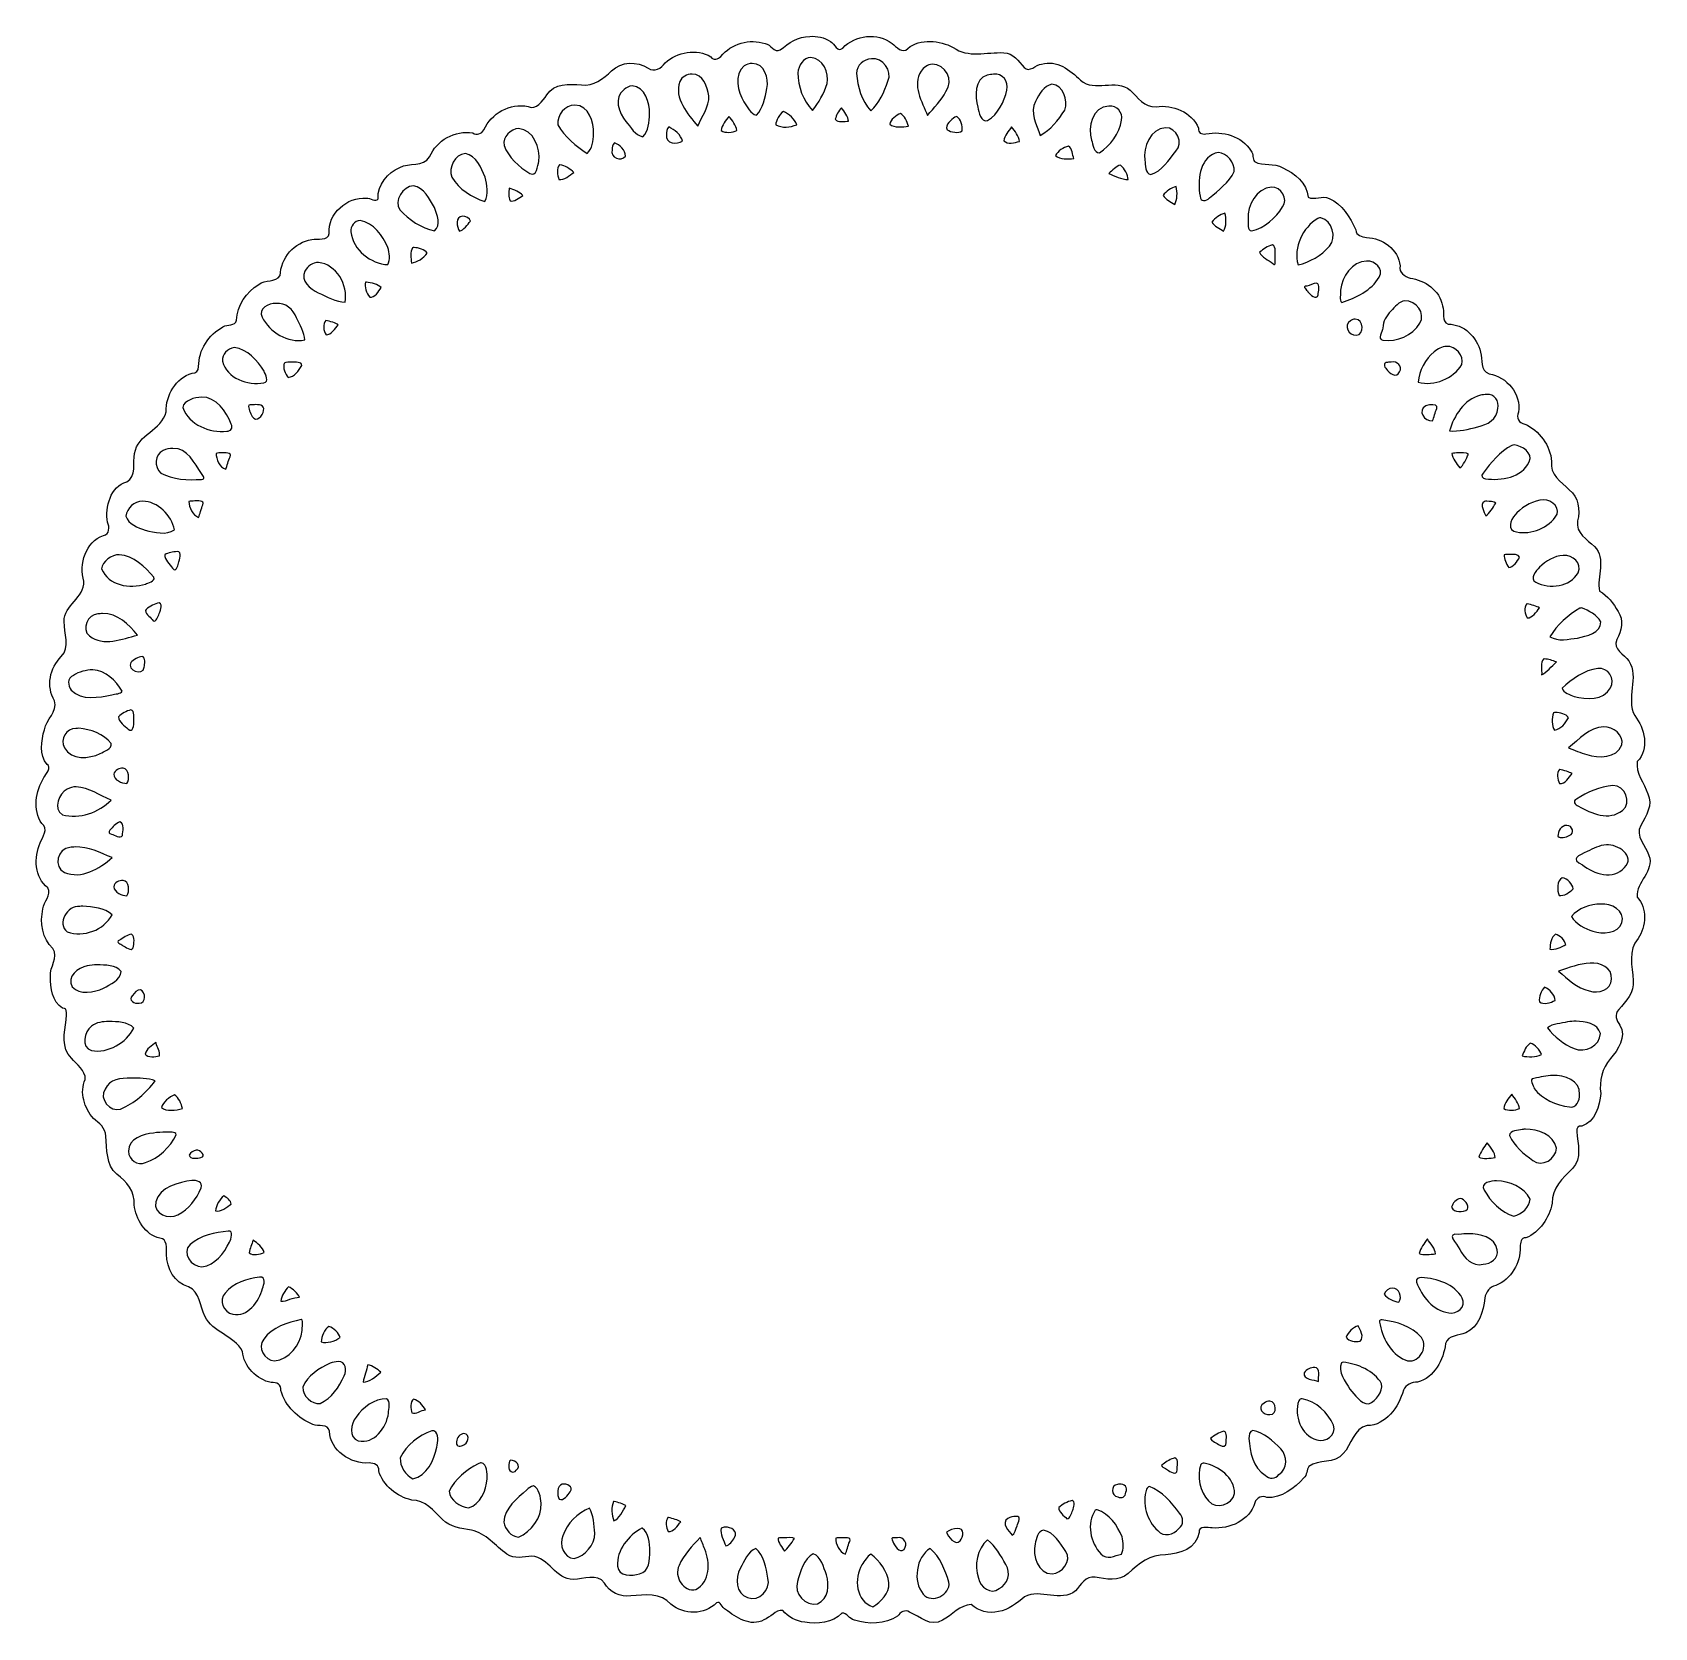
# Model space of a CAD drawing. Header units: centimetres. Extents: x -13.4 to 10, y -13.6 to 9.4.
import ezdxf

# ---------------------------------------------------------------- set-up
doc = ezdxf.new("R2010")
doc.units = ezdxf.units.CM
doc.header["$MEASUREMENT"] = 0
doc.layers.add('Layer 1', color=7, linetype='Continuous')

msp = doc.modelspace()

# ---------------------------------------------------------------- linework, layer by layer
at = {"layer": 'Layer 1'}
for points, knots in [([(-2.16528, 9.31603), (-2.32971, 9.31474), (-2.47038, 9.21982), (-2.58995, 9.12065), (-2.58995, 9.12065), (-2.67619, 9.07351), (-2.72387, 9.20472), (-2.80559, 9.21259), (-2.80559, 9.21259), (-3.02996, 9.2891), (-3.29529, 9.21092), (-3.44649, 9.0275), (-3.44649, 9.0275), (-3.4854, 8.98346), (-3.55364, 8.96444), (-3.59085, 9.02205), (-3.59085, 9.02205), (-3.79142, 9.14531), (-4.07752, 9.09102), (-4.24733, 8.93374), (-4.24733, 8.93374), (-4.30362, 8.85909), (-4.40429, 8.79369), (-4.49111, 8.85813), (-4.49111, 8.85813), (-4.65433, 8.95927), (-4.87768, 8.95656), (-5.02121, 8.82002), (-5.02121, 8.82002), (-5.13572, 8.70181), (-5.27959, 8.59751), (-5.45427, 8.61557), (-5.45427, 8.61557), (-5.6292, 8.63033), (-5.84768, 8.64376), (-5.95322, 8.47161), (-5.95322, 8.47161), (-6.01099, 8.38614), (-6.10447, 8.2459), (-6.22336, 8.30587), (-6.22336, 8.30587), (-6.47847, 8.35589), (-6.75668, 8.20968), (-6.85827, 7.96834), (-6.85827, 7.96834), (-6.89252, 7.91071), (-6.96102, 7.88864), (-7.02, 7.92419), (-7.02, 7.92419), (-7.27223, 7.96652), (-7.54236, 7.81801), (-7.64114, 7.58001), (-7.64114, 7.58001), (-7.73527, 7.42506), (-7.93399, 7.50408), (-8.07061, 7.42576), (-8.07061, 7.42576), (-8.24727, 7.35106), (-8.39351, 7.17813), (-8.38327, 6.97693), (-8.38327, 6.97693), (-8.41521, 6.92035), (-8.49899, 6.98984), (-8.55099, 6.9848), (-8.55099, 6.9848), (-8.82721, 7.00726), (-9.11162, 6.76433), (-9.08707, 6.47548), (-9.08707, 6.47548), (-9.10468, 6.3589), (-9.25671, 6.40986), (-9.33744, 6.38959), (-9.33744, 6.38959), (-9.58594, 6.35199), (-9.78986, 6.1197), (-9.79327, 5.86757), (-9.79327, 5.86757), (-9.86287, 5.76411), (-10.01201, 5.81871), (-10.10174, 5.73934), (-10.10174, 5.73934), (-10.28168, 5.63237), (-10.41549, 5.43946), (-10.421, 5.22579), (-10.421, 5.22579), (-10.44577, 5.13204), (-10.55619, 5.17582), (-10.61806, 5.13022), (-10.61806, 5.13022), (-10.82446, 5.01922), (-10.97136, 4.79505), (-10.96906, 4.55618), (-10.96906, 4.55618), (-10.97409, 4.50086), (-11.00542, 4.4541), (-11.0637, 4.46363), (-11.0637, 4.46363), (-11.29674, 4.39376), (-11.4417, 4.14265), (-11.43866, 3.90411), (-11.43866, 3.90411), (-11.49718, 3.63776), (-11.85288, 3.58448), (-11.89029, 3.30286), (-11.89029, 3.30286), (-11.92388, 3.16987), (-11.85604, 2.97215), (-12.00529, 2.89819), (-12.00529, 2.89819), (-12.2392, 2.82754), (-12.31846, 2.53403), (-12.28022, 2.31266), (-12.28022, 2.31266), (-12.25112, 2.24328), (-12.25031, 2.13978), (-12.34012, 2.1203), (-12.34012, 2.1203), (-12.59894, 2.03659), (-12.69408, 1.70734), (-12.62284, 1.46219), (-12.62284, 1.46219), (-12.60941, 1.22116), (-12.91303, 1.12237), (-12.90676, 0.88089), (-12.90676, 0.88089), (-12.90657, 0.71394), (-12.81633, 0.51675), (-12.94689, 0.37642), (-12.94689, 0.37642), (-13.11302, 0.21543), (-13.16871, -0.05617), (-13.04512, -0.25992), (-13.04512, -0.25992), (-12.99439, -0.42075), (-13.16545, -0.52761), (-13.19127, -0.67669), (-13.19127, -0.67669), (-13.23331, -0.83524), (-13.27215, -1.04376), (-13.15114, -1.17693), (-13.15114, -1.17693), (-13.08082, -1.21753), (-13.17138, -1.31761), (-13.19906, -1.36565), (-13.19906, -1.36565), (-13.31488, -1.55843), (-13.36305, -1.83691), (-13.22721, -2.02982), (-13.22721, -2.02982), (-13.1277, -2.10357), (-13.21555, -2.22298), (-13.25296, -2.30625), (-13.25296, -2.30625), (-13.34175, -2.51776), (-13.33706, -2.80836), (-13.14036, -2.95711), (-13.14036, -2.95711), (-13.07919, -3.05914), (-13.20745, -3.155), (-13.21104, -3.25895), (-13.21104, -3.25895), (-13.25864, -3.45846), (-13.22262, -3.69015), (-13.06728, -3.83177), (-13.06728, -3.83177), (-12.98264, -3.95977), (-13.11781, -4.09478), (-13.10502, -4.2316), (-13.10502, -4.2316), (-13.1039, -4.39356), (-13.08026, -4.59895), (-12.92892, -4.68829), (-12.92892, -4.68829), (-12.84168, -4.68613), (-12.87955, -4.80273), (-12.87621, -4.86008), (-12.87621, -4.86008), (-12.90409, -5.04261), (-12.95131, -5.26609), (-12.80074, -5.40992), (-12.80074, -5.40992), (-12.72659, -5.50016), (-12.5971, -5.58817), (-12.60128, -5.7172), (-12.60128, -5.7172), (-12.69026, -5.9029), (-12.6129, -6.13369), (-12.48448, -6.28096), (-12.48448, -6.28096), (-12.39967, -6.34425), (-12.31113, -6.41837), (-12.30418, -6.5344), (-12.30418, -6.5344), (-12.28868, -6.72391), (-12.30538, -6.94883), (-12.14725, -7.08364), (-12.14725, -7.08364), (-12.00695, -7.18662), (-11.88165, -7.3366), (-11.89927, -7.52339), (-11.89927, -7.52339), (-11.87166, -7.73119), (-11.73887, -7.95993), (-11.52611, -8.0073), (-11.52611, -8.0073), (-11.41643, -8.00435), (-11.43499, -8.16134), (-11.42967, -8.23534), (-11.42967, -8.23534), (-11.42933, -8.43913), (-11.32015, -8.65183), (-11.11401, -8.70715), (-11.11401, -8.70715), (-10.94802, -8.78479), (-10.95134, -8.98679), (-10.87921, -9.12937), (-10.87921, -9.12937), (-10.76464, -9.36589), (-10.45928, -9.40858), (-10.33774, -9.63626), (-10.33774, -9.63626), (-10.32015, -9.85448), (-10.13, -10.04536), (-9.92145, -10.0869), (-9.92145, -10.0869), (-9.84924, -10.07774), (-9.7693, -10.11816), (-9.78308, -10.20001), (-9.78308, -10.20001), (-9.72255, -10.42302), (-9.53287, -10.60511), (-9.32367, -10.68876), (-9.32367, -10.68876), (-9.24718, -10.72348), (-9.10207, -10.67346), (-9.08288, -10.78675), (-9.08288, -10.78675), (-9.07479, -11.06849), (-8.77503, -11.262), (-8.51265, -11.24526), (-8.51265, -11.24526), (-8.44476, -11.2443), (-8.35868, -11.27666), (-8.37429, -11.36018), (-8.37429, -11.36018), (-8.31179, -11.57333), (-8.10945, -11.73176), (-7.8987, -11.77937), (-7.8987, -11.77937), (-7.70778, -11.77394), (-7.57942, -11.93816), (-7.45665, -12.06064), (-7.45665, -12.06064), (-7.34097, -12.16776), (-7.18502, -12.19323), (-7.03737, -12.21186), (-7.03737, -12.21186), (-6.82593, -12.26098), (-6.69673, -12.44122), (-6.52704, -12.55725), (-6.52704, -12.55725), (-6.41964, -12.63448), (-6.2876, -12.60318), (-6.16765, -12.5875), (-6.16765, -12.5875), (-5.92301, -12.61107), (-5.82445, -12.9263), (-5.56807, -12.9226), (-5.56807, -12.9226), (-5.42127, -12.92816), (-5.22944, -12.82394), (-5.12243, -12.97523), (-5.12243, -12.97523), (-5.04891, -13.11163), (-4.89372, -13.18171), (-4.74089, -13.16093), (-4.74089, -13.16093), (-4.54379, -13.14322), (-4.30705, -13.11197), (-4.16527, -13.28191), (-4.16527, -13.28191), (-3.97962, -13.43169), (-3.67824, -13.44359), (-3.50939, -13.26195), (-3.50939, -13.26195), (-3.44874, -13.22166), (-3.42804, -13.34273), (-3.37581, -13.3557), (-3.37581, -13.3557), (-3.2251, -13.47255), (-3.01609, -13.61359), (-2.82416, -13.50571), (-2.82416, -13.50571), (-2.73025, -13.47391), (-2.65757, -13.35996), (-2.55402, -13.36962), (-2.55402, -13.36962), (-2.47249, -13.46333), (-2.363, -13.5302), (-2.23716, -13.5408), (-2.23716, -13.5408), (-2.05141, -13.56909), (-1.83753, -13.55031), (-1.70047, -13.41196), (-1.70047, -13.41196), (-1.62728, -13.40012), (-1.5936, -13.49977), (-1.52138, -13.50934), (-1.52138, -13.50934), (-1.32182, -13.57296), (-1.07457, -13.57679), (-0.89784, -13.45249), (-0.89784, -13.45249), (-0.86004, -13.39658), (-0.79074, -13.34936), (-0.72474, -13.39684), (-0.72474, -13.39684), (-0.58046, -13.45654), (-0.41769, -13.6176), (-0.25334, -13.51177), (-0.25334, -13.51177), (-0.11322, -13.44461), (-0.00033, -13.28634), (0.16355, -13.28614), (0.16355, -13.28614), (0.26667, -13.37916), (0.41637, -13.41991), (0.55528, -13.38776), (0.55528, -13.38776), (0.7061, -13.36883), (0.81743, -13.26076), (0.93204, -13.17242), (0.93204, -13.17242), (1.15839, -13.05141), (1.45522, -13.26356), (1.66459, -13.08592), (1.66459, -13.08592), (1.74214, -13.00225), (1.80945, -12.86729), (1.94611, -12.89236), (1.94611, -12.89236), (2.1036, -12.91942), (2.28971, -12.9582), (2.42289, -12.83974), (2.42289, -12.83974), (2.56815, -12.69663), (2.74894, -12.56261), (2.96257, -12.56875), (2.96257, -12.56875), (3.15896, -12.55968), (3.41817, -12.47545), (3.44415, -12.24695), (3.44415, -12.24695), (3.43655, -12.14789), (3.57446, -12.17666), (3.63403, -12.18101), (3.63403, -12.18101), (3.88568, -12.20086), (4.17009, -12.07587), (4.24858, -11.81869), (4.24858, -11.81869), (4.27175, -11.74182), (4.35283, -11.70796), (4.42288, -11.74368), (4.42288, -11.74368), (4.63078, -11.754), (4.82088, -11.61279), (4.95238, -11.46181), (4.95238, -11.46181), (5.00244, -11.41783), (4.99661, -11.34499), (5.02485, -11.29607), (5.02485, -11.29607), (5.17248, -11.18837), (5.39601, -11.26428), (5.52261, -11.10976), (5.52261, -11.10976), (5.64375, -10.98599), (5.66807, -10.74411), (5.86522, -10.70751), (5.86522, -10.70751), (6.1397, -10.70237), (6.31751, -10.43757), (6.39112, -10.19759), (6.39112, -10.19759), (6.42648, -10.1166), (6.5092, -10.08014), (6.59238, -10.08146), (6.59238, -10.08146), (6.83626, -10.01658), (6.96551, -9.75897), (6.99669, -9.52557), (6.99669, -9.52557), (7.0326, -9.39612), (7.18871, -9.41716), (7.286, -9.3689), (7.286, -9.3689), (7.47986, -9.28572), (7.54007, -9.05984), (7.56033, -8.86805), (7.56033, -8.86805), (7.57709, -8.78322), (7.62955, -8.70077), (7.72026, -8.68901), (7.72026, -8.68901), (7.93703, -8.59729), (8.08281, -8.36568), (8.06886, -8.12828), (8.06886, -8.12828), (8.07509, -8.07565), (8.08242, -7.99298), (8.15392, -8.00125), (8.15392, -8.00125), (8.35323, -7.91917), (8.48818, -7.71159), (8.53247, -7.50283), (8.53247, -7.50283), (8.52307, -7.29048), (8.68593, -7.13385), (8.82298, -7.00077), (8.82298, -7.00077), (8.96665, -6.85708), (8.89959, -6.645), (8.88647, -6.46908), (8.88647, -6.46908), (8.87593, -6.4177), (8.90697, -6.37756), (8.96014, -6.38863), (8.96014, -6.38863), (9.1515, -6.33169), (9.21799, -6.09971), (9.23088, -5.91984), (9.23088, -5.91984), (9.20736, -5.73982), (9.2529, -5.55783), (9.37044, -5.41778), (9.37044, -5.41778), (9.47898, -5.29006), (9.60941, -5.10564), (9.50821, -4.93388), (9.50821, -4.93388), (9.45775, -4.87089), (9.42468, -4.77941), (9.49024, -4.71128), (9.49024, -4.71128), (9.59502, -4.59358), (9.71736, -4.46268), (9.69988, -4.29088), (9.69988, -4.29088), (9.68408, -4.08962), (9.62084, -3.85315), (9.76996, -3.6866), (9.76996, -3.6866), (9.88429, -3.51097), (9.90719, -3.24956), (9.75558, -3.08897), (9.75558, -3.08897), (9.74004, -2.87234), (10.00707, -2.71437), (9.92689, -2.48893), (9.92689, -2.48893), (9.88358, -2.3467), (9.71954, -2.2135), (9.8077, -2.05643), (9.8077, -2.05643), (9.88391, -1.92178), (9.98953, -1.76112), (9.90832, -1.60095), (9.90832, -1.60095), (9.8611, -1.44842), (9.72753, -1.30149), (9.75858, -1.13519), (9.75858, -1.13519), (9.93297, -0.95253), (9.86659, -0.6537), (9.72264, -0.47405), (9.72264, -0.47405), (9.58477, -0.22596), (9.791, 0.07801), (9.63519, 0.31532), (9.63519, 0.31532), (9.57263, 0.41216), (9.40139, 0.48195), (9.46208, 0.622), (9.46208, 0.622), (9.52903, 0.74556), (9.56683, 0.90357), (9.48125, 1.02909), (9.48125, 1.02909), (9.41563, 1.14313), (9.32767, 1.2593), (9.2159, 1.31883), (9.2159, 1.31883), (9.16782, 1.5297), (9.31664, 1.78713), (9.14103, 1.96303), (9.14103, 1.96303), (9.03666, 2.06197), (8.86574, 2.15648), (8.89845, 2.33141), (8.89845, 2.33141), (8.93513, 2.491), (8.91371, 2.67557), (8.77805, 2.78265), (8.77805, 2.78265), (8.66415, 2.88678), (8.48888, 3.00932), (8.52408, 3.18793), (8.52408, 3.18793), (8.50425, 3.4187), (8.3461, 3.63775), (8.13595, 3.7293), (8.13595, 3.7293), (8.05437, 3.73904), (8.00827, 3.82402), (8.0449, 3.89867), (8.0449, 3.89867), (8.09236, 4.16243), (7.87492, 4.41044), (7.62562, 4.45456), (7.62562, 4.45456), (7.48652, 4.49509), (7.53056, 4.6592), (7.50163, 4.76608), (7.50163, 4.76608), (7.44713, 4.97909), (7.25996, 5.17278), (7.03263, 5.16772), (7.03263, 5.16772), (6.92942, 5.20988), (6.98756, 5.34683), (6.95297, 5.43085), (6.95297, 5.43085), (6.91147, 5.65756), (6.69845, 5.80292), (6.48456, 5.83249), (6.48456, 5.83249), (6.4073, 5.85305), (6.32174, 5.91403), (6.34021, 6.0067), (6.34021, 6.0067), (6.31675, 6.24621), (6.08458, 6.41392), (5.85743, 6.4156), (5.85743, 6.4156), (5.79294, 6.42681), (5.70188, 6.44569), (5.70529, 6.52811), (5.70529, 6.52811), (5.6204, 6.70798), (5.50476, 6.89873), (5.31835, 6.97996), (5.31835, 6.97996), (5.22239, 7.03045), (5.10511, 6.94717), (5.01587, 7.00052), (5.01587, 7.00052), (5.00517, 7.19946), (4.82218, 7.34696), (4.65109, 7.42153), (4.65109, 7.42153), (4.52549, 7.49613), (4.36944, 7.44516), (4.24499, 7.51044), (4.24499, 7.51044), (4.20736, 7.54817), (4.23322, 7.62079), (4.19467, 7.66408), (4.19467, 7.66408), (4.06315, 7.88343), (3.782, 7.95725), (3.54298, 7.91088), (3.54298, 7.91088), (3.4778, 7.90096), (3.42696, 7.92499), (3.43636, 7.99496), (3.43636, 7.99496), (3.33864, 8.22544), (3.063, 8.33545), (2.82601, 8.30284), (2.82601, 8.30284), (2.65573, 8.28553), (2.55975, 8.44009), (2.45164, 8.54177), (2.45164, 8.54177), (2.24453, 8.7181), (1.94009, 8.50409), (1.73467, 8.68453), (1.73467, 8.68453), (1.58976, 8.82974), (1.39343, 8.98228), (1.17582, 8.9168), (1.17582, 8.9168), (1.09145, 8.91003), (1.00293, 8.78774), (0.92425, 8.8672), (0.92425, 8.8672), (0.8454, 8.9603), (0.76558, 9.0789), (0.63015, 9.08012), (0.63015, 9.08012), (0.38867, 9.09555), (0.11363, 8.99757), (-0.09701, 9.15755), (-0.09701, 9.15755), (-0.29512, 9.25866), (-0.5706, 9.28896), (-0.75349, 9.14242), (-0.75349, 9.14242), (-0.82704, 9.05535), (-0.91713, 9.1699), (-0.97691, 9.2138), (-0.97691, 9.2138), (-1.18873, 9.37305), (-1.50853, 9.34209), (-1.68849, 9.14787), (-1.68849, 9.14787), (-1.7626, 9.07686), (-1.80613, 9.21356), (-1.86699, 9.24284), (-1.86699, 9.24284), (-1.95358, 9.30204), (-2.06133, 9.32159), (-2.16528, 9.31603)], [0, 0, 0, 0, 0.00636943, 0.00636943, 0.00636943, 0.00636943, 0.01273885, 0.01273885, 0.01273885, 0.01273885, 0.01910828, 0.01910828, 0.01910828, 0.01910828, 0.02547771, 0.02547771, 0.02547771, 0.02547771, 0.03184713, 0.03184713, 0.03184713, 0.03184713, 0.03821656, 0.03821656, 0.03821656, 0.03821656, 0.04458599, 0.04458599, 0.04458599, 0.04458599, 0.05095541, 0.05095541, 0.05095541, 0.05095541, 0.05732484, 0.05732484, 0.05732484, 0.05732484, 0.06369427, 0.06369427, 0.06369427, 0.06369427, 0.07006369, 0.07006369, 0.07006369, 0.07006369, 0.07643312, 0.07643312, 0.07643312, 0.07643312, 0.08280255, 0.08280255, 0.08280255, 0.08280255, 0.08917197, 0.08917197, 0.08917197, 0.08917197, 0.0955414, 0.0955414, 0.0955414, 0.0955414, 0.10191083, 0.10191083, 0.10191083, 0.10191083, 0.10828025, 0.10828025, 0.10828025, 0.10828025, 0.11464968, 0.11464968, 0.11464968, 0.11464968, 0.12101911, 0.12101911, 0.12101911, 0.12101911, 0.12738854, 0.12738854, 0.12738854, 0.12738854, 0.13375796, 0.13375796, 0.13375796, 0.13375796, 0.14012739, 0.14012739, 0.14012739, 0.14012739, 0.14649682, 0.14649682, 0.14649682, 0.14649682, 0.15286624, 0.15286624, 0.15286624, 0.15286624, 0.15923567, 0.15923567, 0.15923567, 0.15923567, 0.1656051, 0.1656051, 0.1656051, 0.1656051, 0.17197452, 0.17197452, 0.17197452, 0.17197452, 0.17834395, 0.17834395, 0.17834395, 0.17834395, 0.18471338, 0.18471338, 0.18471338, 0.18471338, 0.1910828, 0.1910828, 0.1910828, 0.1910828, 0.19745223, 0.19745223, 0.19745223, 0.19745223, 0.20382166, 0.20382166, 0.20382166, 0.20382166, 0.21019108, 0.21019108, 0.21019108, 0.21019108, 0.21656051, 0.21656051, 0.21656051, 0.21656051, 0.22292994, 0.22292994, 0.22292994, 0.22292994, 0.22929936, 0.22929936, 0.22929936, 0.22929936, 0.23566879, 0.23566879, 0.23566879, 0.23566879, 0.24203822, 0.24203822, 0.24203822, 0.24203822, 0.24840764, 0.24840764, 0.24840764, 0.24840764, 0.25477707, 0.25477707, 0.25477707, 0.25477707, 0.2611465, 0.2611465, 0.2611465, 0.2611465, 0.26751592, 0.26751592, 0.26751592, 0.26751592, 0.27388535, 0.27388535, 0.27388535, 0.27388535, 0.28025478, 0.28025478, 0.28025478, 0.28025478, 0.2866242, 0.2866242, 0.2866242, 0.2866242, 0.29299363, 0.29299363, 0.29299363, 0.29299363, 0.29936306, 0.29936306, 0.29936306, 0.29936306, 0.30573248, 0.30573248, 0.30573248, 0.30573248, 0.31210191, 0.31210191, 0.31210191, 0.31210191, 0.31847134, 0.31847134, 0.31847134, 0.31847134, 0.32484076, 0.32484076, 0.32484076, 0.32484076, 0.33121019, 0.33121019, 0.33121019, 0.33121019, 0.33757962, 0.33757962, 0.33757962, 0.33757962, 0.34394904, 0.34394904, 0.34394904, 0.34394904, 0.35031847, 0.35031847, 0.35031847, 0.35031847, 0.3566879, 0.3566879, 0.3566879, 0.3566879, 0.36305732, 0.36305732, 0.36305732, 0.36305732, 0.36942675, 0.36942675, 0.36942675, 0.36942675, 0.37579618, 0.37579618, 0.37579618, 0.37579618, 0.38216561, 0.38216561, 0.38216561, 0.38216561, 0.38853503, 0.38853503, 0.38853503, 0.38853503, 0.39490446, 0.39490446, 0.39490446, 0.39490446, 0.40127389, 0.40127389, 0.40127389, 0.40127389, 0.40764331, 0.40764331, 0.40764331, 0.40764331, 0.41401274, 0.41401274, 0.41401274, 0.41401274, 0.42038217, 0.42038217, 0.42038217, 0.42038217, 0.42675159, 0.42675159, 0.42675159, 0.42675159, 0.43312102, 0.43312102, 0.43312102, 0.43312102, 0.43949045, 0.43949045, 0.43949045, 0.43949045, 0.44585987, 0.44585987, 0.44585987, 0.44585987, 0.4522293, 0.4522293, 0.4522293, 0.4522293, 0.45859873, 0.45859873, 0.45859873, 0.45859873, 0.46496815, 0.46496815, 0.46496815, 0.46496815, 0.47133758, 0.47133758, 0.47133758, 0.47133758, 0.47770701, 0.47770701, 0.47770701, 0.47770701, 0.48407643, 0.48407643, 0.48407643, 0.48407643, 0.49044586, 0.49044586, 0.49044586, 0.49044586, 0.49681529, 0.49681529, 0.49681529, 0.49681529, 0.50318471, 0.50318471, 0.50318471, 0.50318471, 0.50955414, 0.50955414, 0.50955414, 0.50955414, 0.51592357, 0.51592357, 0.51592357, 0.51592357, 0.52229299, 0.52229299, 0.52229299, 0.52229299, 0.52866242, 0.52866242, 0.52866242, 0.52866242, 0.53503185, 0.53503185, 0.53503185, 0.53503185, 0.54140127, 0.54140127, 0.54140127, 0.54140127, 0.5477707, 0.5477707, 0.5477707, 0.5477707, 0.55414013, 0.55414013, 0.55414013, 0.55414013, 0.56050955, 0.56050955, 0.56050955, 0.56050955, 0.56687898, 0.56687898, 0.56687898, 0.56687898, 0.57324841, 0.57324841, 0.57324841, 0.57324841, 0.57961783, 0.57961783, 0.57961783, 0.57961783, 0.58598726, 0.58598726, 0.58598726, 0.58598726, 0.59235669, 0.59235669, 0.59235669, 0.59235669, 0.59872611, 0.59872611, 0.59872611, 0.59872611, 0.60509554, 0.60509554, 0.60509554, 0.60509554, 0.61146497, 0.61146497, 0.61146497, 0.61146497, 0.61783439, 0.61783439, 0.61783439, 0.61783439, 0.62420382, 0.62420382, 0.62420382, 0.62420382, 0.63057325, 0.63057325, 0.63057325, 0.63057325, 0.63694268, 0.63694268, 0.63694268, 0.63694268, 0.6433121, 0.6433121, 0.6433121, 0.6433121, 0.64968153, 0.64968153, 0.64968153, 0.64968153, 0.65605096, 0.65605096, 0.65605096, 0.65605096, 0.66242038, 0.66242038, 0.66242038, 0.66242038, 0.66878981, 0.66878981, 0.66878981, 0.66878981, 0.67515924, 0.67515924, 0.67515924, 0.67515924, 0.68152866, 0.68152866, 0.68152866, 0.68152866, 0.68789809, 0.68789809, 0.68789809, 0.68789809, 0.69426752, 0.69426752, 0.69426752, 0.69426752, 0.70063694, 0.70063694, 0.70063694, 0.70063694, 0.70700637, 0.70700637, 0.70700637, 0.70700637, 0.7133758, 0.7133758, 0.7133758, 0.7133758, 0.71974522, 0.71974522, 0.71974522, 0.71974522, 0.72611465, 0.72611465, 0.72611465, 0.72611465, 0.73248408, 0.73248408, 0.73248408, 0.73248408, 0.7388535, 0.7388535, 0.7388535, 0.7388535, 0.74522293, 0.74522293, 0.74522293, 0.74522293, 0.75159236, 0.75159236, 0.75159236, 0.75159236, 0.75796178, 0.75796178, 0.75796178, 0.75796178, 0.76433121, 0.76433121, 0.76433121, 0.76433121, 0.77070064, 0.77070064, 0.77070064, 0.77070064, 0.77707006, 0.77707006, 0.77707006, 0.77707006, 0.78343949, 0.78343949, 0.78343949, 0.78343949, 0.78980892, 0.78980892, 0.78980892, 0.78980892, 0.79617834, 0.79617834, 0.79617834, 0.79617834, 0.80254777, 0.80254777, 0.80254777, 0.80254777, 0.8089172, 0.8089172, 0.8089172, 0.8089172, 0.81528662, 0.81528662, 0.81528662, 0.81528662, 0.82165605, 0.82165605, 0.82165605, 0.82165605, 0.82802548, 0.82802548, 0.82802548, 0.82802548, 0.8343949, 0.8343949, 0.8343949, 0.8343949, 0.84076433, 0.84076433, 0.84076433, 0.84076433, 0.84713376, 0.84713376, 0.84713376, 0.84713376, 0.85350318, 0.85350318, 0.85350318, 0.85350318, 0.85987261, 0.85987261, 0.85987261, 0.85987261, 0.86624204, 0.86624204, 0.86624204, 0.86624204, 0.87261146, 0.87261146, 0.87261146, 0.87261146, 0.87898089, 0.87898089, 0.87898089, 0.87898089, 0.88535032, 0.88535032, 0.88535032, 0.88535032, 0.89171975, 0.89171975, 0.89171975, 0.89171975, 0.89808917, 0.89808917, 0.89808917, 0.89808917, 0.9044586, 0.9044586, 0.9044586, 0.9044586, 0.91082803, 0.91082803, 0.91082803, 0.91082803, 0.91719745, 0.91719745, 0.91719745, 0.91719745, 0.92356688, 0.92356688, 0.92356688, 0.92356688, 0.92993631, 0.92993631, 0.92993631, 0.92993631, 0.93630573, 0.93630573, 0.93630573, 0.93630573, 0.94267516, 0.94267516, 0.94267516, 0.94267516, 0.94904459, 0.94904459, 0.94904459, 0.94904459, 0.95541401, 0.95541401, 0.95541401, 0.95541401, 0.96178344, 0.96178344, 0.96178344, 0.96178344, 0.96815287, 0.96815287, 0.96815287, 0.96815287, 0.97452229, 0.97452229, 0.97452229, 0.97452229, 0.98089172, 0.98089172, 0.98089172, 0.98089172, 0.98726115, 0.98726115, 0.98726115, 0.98726115, 1, 1, 1, 1]), ([(-2.99427, 8.92467), (-2.81337, 8.92819), (-2.7524, 8.71144), (-2.78043, 8.56476), (-2.78043, 8.56476), (-2.80687, 8.43304), (-2.83754, 8.27667), (-2.93257, 8.18066), (-2.93257, 8.18066), (-3.02028, 8.19378), (-3.05854, 8.3081), (-3.11167, 8.37059), (-3.11167, 8.37059), (-3.20222, 8.52051), (-3.25803, 8.7613), (-3.10867, 8.89261), (-3.10867, 8.89261), (-3.07553, 8.91724), (-3.03441, 8.92427), (-2.99427, 8.92467)], [0, 0, 0, 0, 0.16666667, 0.16666667, 0.16666667, 0.16666667, 0.33333333, 0.33333333, 0.33333333, 0.33333333, 0.5, 0.5, 0.5, 0.5, 0.66666667, 0.66666667, 0.66666667, 0.66666667, 1, 1, 1, 1]), ([(-2.14671, 9.01056), (-1.97477, 9.00279), (-1.88107, 8.78841), (-1.91431, 8.63735), (-1.91431, 8.63735), (-1.95935, 8.49797), (-2.03325, 8.3525), (-2.12694, 8.24841), (-2.12694, 8.24841), (-2.26073, 8.39049), (-2.33435, 8.59579), (-2.33659, 8.79159), (-2.33659, 8.79159), (-2.32744, 8.89511), (-2.25911, 9.00897), (-2.14671, 9.01056)], [0, 0, 0, 0, 0.2, 0.2, 0.2, 0.2, 0.4, 0.4, 0.4, 0.4, 0.6, 0.6, 0.6, 0.6, 1, 1, 1, 1]), ([(-1.2764, 8.99423), (-1.11567, 9.00667), (-0.96895, 8.82718), (-1.0386, 8.6688), (-1.0386, 8.6688), (-1.09256, 8.51727), (-1.16157, 8.3477), (-1.28658, 8.24538), (-1.28658, 8.24538), (-1.41899, 8.38544), (-1.47494, 8.59219), (-1.48843, 8.78191), (-1.48843, 8.78191), (-1.48908, 8.90032), (-1.38916, 8.98869), (-1.2764, 8.99423)], [0, 0, 0, 0, 0.2, 0.2, 0.2, 0.2, 0.4, 0.4, 0.4, 0.4, 0.6, 0.6, 0.6, 0.6, 1, 1, 1, 1]), ([(-0.40009, 8.91559), (-0.20726, 8.92387), (-0.08582, 8.67693), (-0.20221, 8.52396), (-0.20221, 8.52396), (-0.26765, 8.39162), (-0.37412, 8.28775), (-0.46897, 8.17703), (-0.46897, 8.17703), (-0.54464, 8.37375), (-0.69466, 8.61264), (-0.56002, 8.81518), (-0.56002, 8.81518), (-0.52214, 8.86502), (-0.46412, 8.90999), (-0.40009, 8.91559)], [0, 0, 0, 0, 0.2, 0.2, 0.2, 0.2, 0.4, 0.4, 0.4, 0.4, 0.6, 0.6, 0.6, 0.6, 1, 1, 1, 1]), ([(-3.86039, 8.77103), (-3.70176, 8.77728), (-3.63786, 8.58547), (-3.6166, 8.45891), (-3.6166, 8.45891), (-3.61239, 8.29943), (-3.718, 8.16494), (-3.77653, 8.02218), (-3.77653, 8.02218), (-3.92048, 8.19683), (-4.12514, 8.42063), (-4.03589, 8.66577), (-4.03589, 8.66577), (-4.0043, 8.73576), (-3.93311, 8.77095), (-3.86039, 8.77103)], [0, 0, 0, 0, 0.2, 0.2, 0.2, 0.2, 0.4, 0.4, 0.4, 0.4, 0.6, 0.6, 0.6, 0.6, 1, 1, 1, 1]), ([(0.4834, 8.76982), (0.61144, 8.78845), (0.70733, 8.66759), (0.67567, 8.54298), (0.67567, 8.54298), (0.63912, 8.37461), (0.54985, 8.19477), (0.39835, 8.10323), (0.39835, 8.10323), (0.29696, 8.07476), (0.27253, 8.22532), (0.25555, 8.2952), (0.25555, 8.2952), (0.21726, 8.4518), (0.20393, 8.70039), (0.39356, 8.75651), (0.39356, 8.75651), (0.42302, 8.76456), (0.45295, 8.76887), (0.4834, 8.76982)], [0, 0, 0, 0, 0.16666667, 0.16666667, 0.16666667, 0.16666667, 0.33333333, 0.33333333, 0.33333333, 0.33333333, 0.5, 0.5, 0.5, 0.5, 0.66666667, 0.66666667, 0.66666667, 0.66666667, 1, 1, 1, 1]), ([(-4.72292, 8.60166), (-4.53718, 8.59085), (-4.46973, 8.35589), (-4.47075, 8.19759), (-4.47075, 8.19759), (-4.48127, 8.08914), (-4.48315, 7.94479), (-4.57078, 7.86974), (-4.57078, 7.86974), (-4.67991, 7.8861), (-4.74225, 8.01274), (-4.81157, 8.08811), (-4.81157, 8.08811), (-4.91367, 8.2132), (-4.99582, 8.43525), (-4.84032, 8.55145), (-4.84032, 8.55145), (-4.80725, 8.57899), (-4.76626, 8.59958), (-4.72292, 8.60166)], [0, 0, 0, 0, 0.16666667, 0.16666667, 0.16666667, 0.16666667, 0.33333333, 0.33333333, 0.33333333, 0.33333333, 0.5, 0.5, 0.5, 0.5, 0.66666667, 0.66666667, 0.66666667, 0.66666667, 1, 1, 1, 1]), ([(1.32557, 8.62767), (1.48673, 8.61258), (1.56442, 8.39215), (1.50945, 8.25385), (1.50945, 8.25385), (1.42055, 8.10983), (1.30316, 7.96706), (1.15486, 7.88729), (1.15486, 7.88729), (1.10776, 8.0447), (0.9984, 8.21552), (1.08837, 8.37966), (1.08837, 8.37966), (1.13693, 8.4795), (1.20764, 8.60393), (1.32557, 8.62767)], [0, 0, 0, 0, 0.2, 0.2, 0.2, 0.2, 0.4, 0.4, 0.4, 0.4, 0.6, 0.6, 0.6, 0.6, 1, 1, 1, 1]), ([(-5.54891, 8.32583), (-5.34623, 8.32144), (-5.27438, 8.08329), (-5.27937, 7.91209), (-5.27937, 7.91209), (-5.28071, 7.81496), (-5.29798, 7.69384), (-5.36981, 7.629), (-5.36981, 7.629), (-5.53651, 7.73084), (-5.69405, 7.87294), (-5.79569, 8.04153), (-5.79569, 8.04153), (-5.80174, 8.18332), (-5.69778, 8.32801), (-5.54891, 8.32583)], [0, 0, 0, 0, 0.2, 0.2, 0.2, 0.2, 0.4, 0.4, 0.4, 0.4, 0.6, 0.6, 0.6, 0.6, 1, 1, 1, 1]), ([(-2.54383, 8.23147), (-2.46189, 8.19908), (-2.38145, 8.12418), (-2.35156, 8.04335), (-2.35156, 8.04335), (-2.4424, 8.0031), (-2.56697, 7.99339), (-2.65405, 8.03911), (-2.65405, 8.03911), (-2.65074, 8.10275), (-2.59923, 8.20065), (-2.54383, 8.23147)], [0, 0, 0, 0, 0.25, 0.25, 0.25, 0.25, 0.5, 0.5, 0.5, 0.5, 1, 1, 1, 1]), ([(-1.70766, 8.28712), (-1.66283, 8.23732), (-1.61202, 8.15704), (-1.60404, 8.09537), (-1.60404, 8.09537), (-1.65929, 8.09352), (-1.761, 8.06745), (-1.79571, 8.12077), (-1.79571, 8.12077), (-1.78556, 8.18259), (-1.74832, 8.24209), (-1.70766, 8.28712)], [0, 0, 0, 0, 0.25, 0.25, 0.25, 0.25, 0.5, 0.5, 0.5, 0.5, 1, 1, 1, 1]), ([(-0.85891, 8.20546), (-0.79375, 8.17535), (-0.76278, 8.0854), (-0.74091, 8.02157), (-0.74091, 8.02157), (-0.82661, 8.01148), (-0.94267, 7.99139), (-1.01285, 8.05061), (-1.01285, 8.05061), (-1.0005, 8.11688), (-0.91996, 8.1822), (-0.85891, 8.20546)], [0, 0, 0, 0, 0.25, 0.25, 0.25, 0.25, 0.5, 0.5, 0.5, 0.5, 1, 1, 1, 1]), ([(2.14497, 8.31192), (2.25773, 8.32769), (2.35072, 8.2187), (2.32825, 8.10868), (2.32825, 8.10868), (2.3033, 7.91517), (2.16548, 7.74283), (2.009, 7.63747), (2.009, 7.63747), (1.927, 7.6305), (1.91846, 7.76149), (1.894, 7.81833), (1.894, 7.81833), (1.84222, 8.00938), (1.90495, 8.30445), (2.14497, 8.31192)], [0, 0, 0, 0, 0.2, 0.2, 0.2, 0.2, 0.4, 0.4, 0.4, 0.4, 0.6, 0.6, 0.6, 0.6, 1, 1, 1, 1]), ([(-6.35932, 7.98891), (-6.14354, 7.97057), (-6.04138, 7.70573), (-6.06822, 7.51468), (-6.06822, 7.51468), (-6.08257, 7.45002), (-6.09939, 7.29173), (-6.1988, 7.33805), (-6.1988, 7.33805), (-6.35036, 7.43716), (-6.50675, 7.56889), (-6.56777, 7.74574), (-6.56777, 7.74574), (-6.5937, 7.86409), (-6.46971, 7.9828), (-6.35932, 7.98891)], [0, 0, 0, 0, 0.2, 0.2, 0.2, 0.2, 0.4, 0.4, 0.4, 0.4, 0.6, 0.6, 0.6, 0.6, 1, 1, 1, 1]), ([(-4.19641, 8.01008), (-4.11047, 7.97603), (-4.0182, 7.89451), (-3.99636, 7.80623), (-3.99636, 7.80623), (-4.0754, 7.75674), (-4.24474, 7.76658), (-4.22936, 7.89636), (-4.22936, 7.89636), (-4.22482, 7.93061), (-4.22919, 7.99352), (-4.19641, 8.01008)], [0, 0, 0, 0, 0.25, 0.25, 0.25, 0.25, 0.5, 0.5, 0.5, 0.5, 1, 1, 1, 1]), ([(-3.3285, 8.16312), (-3.27794, 8.10692), (-3.22899, 8.03308), (-3.21349, 7.95806), (-3.21349, 7.95806), (-3.2802, 7.93057), (-3.3782, 7.91718), (-3.43871, 7.95987), (-3.43871, 7.95987), (-3.43346, 8.0348), (-3.37361, 8.10605), (-3.3285, 8.16312)], [0, 0, 0, 0, 0.25, 0.25, 0.25, 0.25, 0.5, 0.5, 0.5, 0.5, 1, 1, 1, 1]), ([(-0.04669, 8.15949), (0.01948, 8.12838), (0.0382, 8.02086), (0.03057, 7.95443), (0.03057, 7.95443), (-0.0257, 7.91299), (-0.12659, 7.93477), (-0.18446, 7.97137), (-0.18446, 7.97137), (-0.22026, 8.04298), (-0.12283, 8.11268), (-0.07305, 8.15162), (-0.07305, 8.15162), (-0.06491, 8.15635), (-0.05602, 8.15917), (-0.04669, 8.15949)], [0, 0, 0, 0, 0.2, 0.2, 0.2, 0.2, 0.4, 0.4, 0.4, 0.4, 0.6, 0.6, 0.6, 0.6, 1, 1, 1, 1]), ([(0.74396, 8.01008), (0.79017, 7.95375), (0.84874, 7.87517), (0.85657, 7.8026), (0.85657, 7.8026), (0.79099, 7.77903), (0.68462, 7.75882), (0.63255, 7.80986), (0.63255, 7.80986), (0.64228, 7.88484), (0.69822, 7.95274), (0.74396, 8.01008)], [0, 0, 0, 0, 0.25, 0.25, 0.25, 0.25, 0.5, 0.5, 0.5, 0.5, 1, 1, 1, 1]), ([(2.96137, 8.0004), (3.11937, 8.00069), (3.23007, 7.78078), (3.11052, 7.66106), (3.11052, 7.66106), (3.00767, 7.53575), (2.90971, 7.37486), (2.74934, 7.32414), (2.74934, 7.32414), (2.66242, 7.33697), (2.67455, 7.46593), (2.66368, 7.5298), (2.66368, 7.5298), (2.64062, 7.72455), (2.74129, 7.98244), (2.96137, 8.0004)], [0, 0, 0, 0, 0.2, 0.2, 0.2, 0.2, 0.4, 0.4, 0.4, 0.4, 0.6, 0.6, 0.6, 0.6, 1, 1, 1, 1]), ([(-4.97928, 7.78083), (-4.89962, 7.75866), (-4.81975, 7.6743), (-4.81755, 7.58968), (-4.81755, 7.58968), (-4.88685, 7.50044), (-5.03691, 7.56653), (-5.01222, 7.68102), (-5.01222, 7.68102), (-5.0078, 7.71514), (-5.00588, 7.75695), (-4.97928, 7.78083)], [0, 0, 0, 0, 0.25, 0.25, 0.25, 0.25, 0.5, 0.5, 0.5, 0.5, 1, 1, 1, 1]), ([(1.56276, 7.73244), (1.61783, 7.70174), (1.61958, 7.60944), (1.64242, 7.5552), (1.64242, 7.5552), (1.55623, 7.54488), (1.44159, 7.54467), (1.37588, 7.59755), (1.37588, 7.59755), (1.40991, 7.66531), (1.49155, 7.71586), (1.56276, 7.73244)], [0, 0, 0, 0, 0.25, 0.25, 0.25, 0.25, 0.5, 0.5, 0.5, 0.5, 1, 1, 1, 1]), ([(-7.12542, 7.62658), (-6.96922, 7.59938), (-6.89497, 7.41912), (-6.8421, 7.28603), (-6.8421, 7.28603), (-6.80968, 7.17909), (-6.79026, 7.03803), (-6.8445, 6.93822), (-6.8445, 6.93822), (-7.03608, 6.99206), (-7.21669, 7.11702), (-7.32188, 7.28603), (-7.32188, 7.28603), (-7.37393, 7.42436), (-7.27862, 7.61482), (-7.12542, 7.62658)], [0, 0, 0, 0, 0.2, 0.2, 0.2, 0.2, 0.4, 0.4, 0.4, 0.4, 0.6, 0.6, 0.6, 0.6, 1, 1, 1, 1]), ([(3.72268, 7.64049), (3.85139, 7.63491), (3.957, 7.49273), (3.95089, 7.3689), (3.95089, 7.3689), (3.87694, 7.2095), (3.72494, 7.09844), (3.5927, 6.98782), (3.5927, 6.98782), (3.55122, 6.94243), (3.45849, 6.92518), (3.45913, 7.01202), (3.45913, 7.01202), (3.42149, 7.23188), (3.44412, 7.53821), (3.67775, 7.63445), (3.67775, 7.63445), (3.6921, 7.63895), (3.70773, 7.64005), (3.72268, 7.64049)], [0, 0, 0, 0, 0.16666667, 0.16666667, 0.16666667, 0.16666667, 0.33333333, 0.33333333, 0.33333333, 0.33333333, 0.5, 0.5, 0.5, 0.5, 0.66666667, 0.66666667, 0.66666667, 0.66666667, 1, 1, 1, 1]), ([(-5.76574, 7.46568), (-5.68901, 7.45571), (-5.61468, 7.40153), (-5.56268, 7.35559), (-5.56268, 7.35559), (-5.62526, 7.31528), (-5.69996, 7.2392), (-5.77712, 7.25397), (-5.77712, 7.25397), (-5.8014, 7.31414), (-5.81256, 7.41485), (-5.76933, 7.46508), (-5.76933, 7.46508), (-5.76933, 7.46508), (-5.76634, 7.46568), (-5.76634, 7.46568), (-5.76634, 7.46568), (-5.76634, 7.46568), (-5.76574, 7.46568), (-5.76574, 7.46568)], [0, 0, 0, 0, 0.16666667, 0.16666667, 0.16666667, 0.16666667, 0.33333333, 0.33333333, 0.33333333, 0.33333333, 0.5, 0.5, 0.5, 0.5, 0.66666667, 0.66666667, 0.66666667, 0.66666667, 1, 1, 1, 1]), ([(2.31268, 7.46145), (2.37028, 7.41555), (2.42209, 7.32093), (2.42349, 7.25095), (2.42349, 7.25095), (2.32799, 7.25546), (2.22426, 7.29825), (2.14676, 7.34108), (2.14676, 7.34108), (2.19608, 7.38328), (2.2485, 7.44721), (2.31268, 7.46145)], [0, 0, 0, 0, 0.25, 0.25, 0.25, 0.25, 0.5, 0.5, 0.5, 0.5, 1, 1, 1, 1]), ([(-7.87414, 7.16445), (-7.72293, 7.13474), (-7.64086, 6.97281), (-7.57285, 6.84749), (-7.57285, 6.84749), (-7.52836, 6.75078), (-7.4739, 6.58925), (-7.56866, 6.51238), (-7.56866, 6.51238), (-7.7618, 6.55226), (-7.93668, 6.6742), (-8.0718, 6.81543), (-8.0718, 6.81543), (-8.16016, 6.94528), (-8.02287, 7.15879), (-7.87414, 7.16445)], [0, 0, 0, 0, 0.2, 0.2, 0.2, 0.2, 0.4, 0.4, 0.4, 0.4, 0.6, 0.6, 0.6, 0.6, 1, 1, 1, 1]), ([(-6.4929, 7.12936), (-6.42608, 7.10864), (-6.34047, 7.07222), (-6.29943, 7.0223), (-6.29943, 7.0223), (-6.34992, 6.99192), (-6.42266, 6.92309), (-6.48271, 6.9479), (-6.48271, 6.9479), (-6.50961, 7.00012), (-6.50262, 7.07399), (-6.4929, 7.12936)], [0, 0, 0, 0, 0.25, 0.25, 0.25, 0.25, 0.5, 0.5, 0.5, 0.5, 1, 1, 1, 1]), ([(3.11471, 7.15175), (3.13771, 7.07198), (3.12895, 6.962), (3.09614, 6.89346), (3.09614, 6.89346), (3.03686, 6.92708), (2.96141, 6.96614), (2.92544, 7.02412), (2.92544, 7.02412), (2.9727, 7.08031), (3.04017, 7.13979), (3.11471, 7.15175)], [0, 0, 0, 0, 0.25, 0.25, 0.25, 0.25, 0.5, 0.5, 0.5, 0.5, 1, 1, 1, 1]), ([(4.48697, 7.14267), (4.62389, 7.14735), (4.73421, 6.97399), (4.6469, 6.85777), (4.6469, 6.85777), (4.55246, 6.69688), (4.38791, 6.55571), (4.20665, 6.5148), (4.20665, 6.5148), (4.12878, 6.50903), (4.16066, 6.63416), (4.14975, 6.68114), (4.14975, 6.68114), (4.13999, 6.8814), (4.26921, 7.12713), (4.48697, 7.14267)], [0, 0, 0, 0, 0.2, 0.2, 0.2, 0.2, 0.4, 0.4, 0.4, 0.4, 0.6, 0.6, 0.6, 0.6, 1, 1, 1, 1]), ([(-8.64263, 6.66239), (-8.45096, 6.62805), (-8.31409, 6.4437), (-8.24191, 6.27285), (-8.24191, 6.27285), (-8.21805, 6.19622), (-8.20584, 6.09785), (-8.24251, 6.02605), (-8.24251, 6.02605), (-8.48714, 6.03843), (-8.74557, 6.23742), (-8.775, 6.49666), (-8.775, 6.49666), (-8.7829, 6.57726), (-8.72579, 6.65834), (-8.64263, 6.66239)], [0, 0, 0, 0, 0.2, 0.2, 0.2, 0.2, 0.4, 0.4, 0.4, 0.4, 0.6, 0.6, 0.6, 0.6, 1, 1, 1, 1]), ([(-7.16795, 6.72712), (-7.1285, 6.72159), (-7.05014, 6.69585), (-7.05354, 6.65211), (-7.05354, 6.65211), (-7.09565, 6.60094), (-7.15072, 6.52514), (-7.21107, 6.50694), (-7.21107, 6.50694), (-7.25251, 6.57052), (-7.2735, 6.71773), (-7.16795, 6.72712)], [0, 0, 0, 0, 0.25, 0.25, 0.25, 0.25, 0.5, 0.5, 0.5, 0.5, 1, 1, 1, 1]), ([(3.81791, 6.76704), (3.84191, 6.69345), (3.83715, 6.57398), (3.79875, 6.50875), (3.79875, 6.50875), (3.74211, 6.54256), (3.66404, 6.58184), (3.63103, 6.64001), (3.63103, 6.64001), (3.67692, 6.69697), (3.74569, 6.75242), (3.81791, 6.76704)], [0, 0, 0, 0, 0.25, 0.25, 0.25, 0.25, 0.5, 0.5, 0.5, 0.5, 1, 1, 1, 1]), ([(5.20095, 6.70232), (5.36167, 6.66373), (5.43614, 6.41662), (5.32195, 6.2922), (5.32195, 6.2922), (5.20627, 6.15639), (5.03894, 6.0614), (4.87032, 6.02303), (4.87032, 6.02303), (4.80193, 6.27187), (4.93739, 6.56323), (5.15663, 6.69324), (5.15663, 6.69324), (5.17094, 6.69866), (5.18551, 6.7022), (5.20095, 6.70232)], [0, 0, 0, 0, 0.2, 0.2, 0.2, 0.2, 0.4, 0.4, 0.4, 0.4, 0.6, 0.6, 0.6, 0.6, 1, 1, 1, 1]), ([(-7.86575, 6.27406), (-7.80111, 6.26681), (-7.70771, 6.24848), (-7.67588, 6.19058), (-7.67588, 6.19058), (-7.72889, 6.12285), (-7.82164, 6.05761), (-7.90169, 6.04964), (-7.90169, 6.04964), (-7.90834, 6.11738), (-7.92685, 6.20972), (-7.88612, 6.27043), (-7.88612, 6.27043), (-7.87945, 6.27266), (-7.8728, 6.27422), (-7.86575, 6.27406)], [0, 0, 0, 0, 0.2, 0.2, 0.2, 0.2, 0.4, 0.4, 0.4, 0.4, 0.6, 0.6, 0.6, 0.6, 1, 1, 1, 1]), ([(4.50135, 6.30974), (4.56584, 6.28789), (4.53093, 6.17669), (4.54268, 6.12344), (4.54268, 6.12344), (4.53574, 6.09683), (4.55975, 5.98718), (4.50554, 6.04239), (4.50554, 6.04239), (4.44785, 6.09377), (4.34546, 6.13321), (4.31686, 6.20389), (4.31686, 6.20389), (4.36924, 6.24928), (4.43338, 6.29317), (4.50135, 6.30974)], [0, 0, 0, 0, 0.2, 0.2, 0.2, 0.2, 0.4, 0.4, 0.4, 0.4, 0.6, 0.6, 0.6, 0.6, 1, 1, 1, 1]), ([(5.85923, 6.07747), (5.97379, 6.08566), (6.11217, 5.96768), (6.04012, 5.84761), (6.04012, 5.84761), (5.92731, 5.65187), (5.70576, 5.54994), (5.50104, 5.48045), (5.50104, 5.48045), (5.46253, 5.51716), (5.48877, 5.60542), (5.48307, 5.65768), (5.48307, 5.65768), (5.50004, 5.85379), (5.6507, 6.0701), (5.85923, 6.07747)], [0, 0, 0, 0, 0.2, 0.2, 0.2, 0.2, 0.4, 0.4, 0.4, 0.4, 0.6, 0.6, 0.6, 0.6, 1, 1, 1, 1]), ([(-9.24221, 6.05751), (-8.98232, 6.03303), (-8.81627, 5.7288), (-8.85587, 5.48408), (-8.85587, 5.48408), (-8.98956, 5.48413), (-9.12079, 5.5692), (-9.2458, 5.61957), (-9.2458, 5.61957), (-9.35767, 5.67462), (-9.51165, 5.79454), (-9.43747, 5.93351), (-9.43747, 5.93351), (-9.39818, 6.0045), (-9.32458, 6.0594), (-9.24221, 6.05751)], [0, 0, 0, 0, 0.2, 0.2, 0.2, 0.2, 0.4, 0.4, 0.4, 0.4, 0.6, 0.6, 0.6, 0.6, 1, 1, 1, 1]), ([(-8.55158, 5.77382), (-8.48172, 5.76323), (-8.38316, 5.74668), (-8.34074, 5.69518), (-8.34074, 5.69518), (-8.37527, 5.64006), (-8.43045, 5.5478), (-8.50367, 5.55787), (-8.50367, 5.55787), (-8.5507, 5.61034), (-8.58528, 5.7089), (-8.56476, 5.77261), (-8.56476, 5.77261), (-8.56045, 5.77347), (-8.55599, 5.77386), (-8.55158, 5.77382)], [0, 0, 0, 0, 0.2, 0.2, 0.2, 0.2, 0.4, 0.4, 0.4, 0.4, 0.6, 0.6, 0.6, 0.6, 1, 1, 1, 1]), ([(5.13806, 5.7599), (5.19307, 5.74018), (5.1638, 5.63928), (5.16082, 5.59175), (5.16082, 5.59175), (5.13889, 5.50076), (5.04184, 5.60187), (5.01287, 5.6359), (5.01287, 5.6359), (4.99729, 5.66327), (4.92361, 5.71749), (4.9955, 5.71635), (4.9955, 5.71635), (5.04419, 5.72689), (5.08913, 5.75388), (5.13806, 5.7599)], [0, 0, 0, 0, 0.2, 0.2, 0.2, 0.2, 0.4, 0.4, 0.4, 0.4, 0.6, 0.6, 0.6, 0.6, 1, 1, 1, 1]), ([(-9.85496, 5.46653), (-9.71596, 5.48059), (-9.60453, 5.38288), (-9.55787, 5.25966), (-9.55787, 5.25966), (-9.51342, 5.16028), (-9.43997, 5.04671), (-9.44047, 4.94149), (-9.44047, 4.94149), (-9.68384, 4.89025), (-9.94267, 5.05225), (-10.05562, 5.26813), (-10.05562, 5.26813), (-10.1163, 5.39647), (-9.95794, 5.47033), (-9.85496, 5.46653)], [0, 0, 0, 0, 0.2, 0.2, 0.2, 0.2, 0.4, 0.4, 0.4, 0.4, 0.6, 0.6, 0.6, 0.6, 1, 1, 1, 1]), ([(6.41149, 5.50646), (6.56474, 5.50628), (6.71544, 5.32922), (6.62473, 5.18042), (6.62473, 5.18042), (6.51951, 5.00647), (6.29229, 4.90805), (6.09403, 4.93786), (6.09403, 4.93786), (6.00331, 4.9565), (6.09208, 5.05767), (6.09223, 5.11207), (6.09223, 5.11207), (6.09653, 5.20776), (6.13994, 5.29105), (6.20903, 5.35765), (6.20903, 5.35765), (6.26549, 5.41495), (6.32609, 5.49343), (6.41149, 5.50646)], [0, 0, 0, 0, 0.16666667, 0.16666667, 0.16666667, 0.16666667, 0.33333333, 0.33333333, 0.33333333, 0.33333333, 0.5, 0.5, 0.5, 0.5, 0.66666667, 0.66666667, 0.66666667, 0.66666667, 1, 1, 1, 1]), ([(-9.13559, 5.22095), (-9.07749, 5.21007), (-8.99071, 5.18256), (-8.95709, 5.16046), (-8.95709, 5.16046), (-9.00314, 5.10505), (-9.05531, 5.01439), (-9.13319, 5.0165), (-9.13319, 5.0165), (-9.16952, 5.0636), (-9.18436, 5.1763), (-9.13798, 5.22095), (-9.13798, 5.22095), (-9.13798, 5.22095), (-9.13559, 5.22095), (-9.13559, 5.22095)], [0, 0, 0, 0, 0.2, 0.2, 0.2, 0.2, 0.4, 0.4, 0.4, 0.4, 0.6, 0.6, 0.6, 0.6, 1, 1, 1, 1]), ([(5.69391, 5.2391), (5.82117, 5.24568), (5.8317, 5.01134), (5.71009, 5.00863), (5.71009, 5.00863), (5.60121, 4.99908), (5.5216, 5.1536), (5.62743, 5.21793), (5.62743, 5.21793), (5.64656, 5.23224), (5.66969, 5.23969), (5.69391, 5.2391)], [0, 0, 0, 0, 0.25, 0.25, 0.25, 0.25, 0.5, 0.5, 0.5, 0.5, 1, 1, 1, 1]), ([(-10.45454, 4.83322), (-10.26721, 4.80524), (-10.12077, 4.64619), (-10.02687, 4.48904), (-10.02687, 4.48904), (-10.00757, 4.44411), (-9.94604, 4.33232), (-10.02986, 4.32269), (-10.02986, 4.32269), (-10.26085, 4.28278), (-10.56497, 4.38346), (-10.62285, 4.63421), (-10.62285, 4.63421), (-10.63977, 4.73555), (-10.546, 4.8175), (-10.45454, 4.83322)], [0, 0, 0, 0, 0.2, 0.2, 0.2, 0.2, 0.4, 0.4, 0.4, 0.4, 0.6, 0.6, 0.6, 0.6, 1, 1, 1, 1]), ([(7.01167, 4.84774), (7.13952, 4.8569), (7.26332, 4.71074), (7.23089, 4.58824), (7.23089, 4.58824), (7.10682, 4.38286), (6.83218, 4.26789), (6.60256, 4.33358), (6.60256, 4.33358), (6.60885, 4.4997), (6.70812, 4.66485), (6.83017, 4.77091), (6.83017, 4.77091), (6.88158, 4.81159), (6.94504, 4.84456), (7.01167, 4.84774)], [0, 0, 0, 0, 0.2, 0.2, 0.2, 0.2, 0.4, 0.4, 0.4, 0.4, 0.6, 0.6, 0.6, 0.6, 1, 1, 1, 1]), ([(-9.62376, 4.62272), (-9.58276, 4.61564), (-9.47846, 4.63345), (-9.4818, 4.57191), (-9.4818, 4.57191), (-9.52549, 4.49976), (-9.59099, 4.40998), (-9.67826, 4.40012), (-9.67826, 4.40012), (-9.72278, 4.4504), (-9.75832, 4.5415), (-9.73696, 4.60518), (-9.73696, 4.60518), (-9.70444, 4.62527), (-9.66055, 4.62002), (-9.62376, 4.62272)], [0, 0, 0, 0, 0.2, 0.2, 0.2, 0.2, 0.4, 0.4, 0.4, 0.4, 0.6, 0.6, 0.6, 0.6, 1, 1, 1, 1]), ([(6.21263, 4.62272), (6.29338, 4.6374), (6.3853, 4.56471), (6.33182, 4.47936), (6.33182, 4.47936), (6.29464, 4.38166), (6.17804, 4.46241), (6.14614, 4.5211), (6.14614, 4.5211), (6.10849, 4.55214), (6.09395, 4.61987), (6.16172, 4.61727), (6.16172, 4.61727), (6.17832, 4.62135), (6.19572, 4.62066), (6.21263, 4.62272)], [0, 0, 0, 0, 0.2, 0.2, 0.2, 0.2, 0.4, 0.4, 0.4, 0.4, 0.6, 0.6, 0.6, 0.6, 1, 1, 1, 1]), ([(-10.92893, 4.11643), (-10.71535, 4.12309), (-10.56598, 3.90974), (-10.50126, 3.72749), (-10.50126, 3.72749), (-10.46996, 3.67128), (-10.50529, 3.6246), (-10.56295, 3.62587), (-10.56295, 3.62587), (-10.81544, 3.59804), (-11.10209, 3.71642), (-11.19847, 3.96521), (-11.19847, 3.96521), (-11.17751, 4.07859), (-11.02361, 4.10744), (-10.92893, 4.11643)], [0, 0, 0, 0, 0.2, 0.2, 0.2, 0.2, 0.4, 0.4, 0.4, 0.4, 0.6, 0.6, 0.6, 0.6, 1, 1, 1, 1]), ([(-10.16583, 4.00634), (-10.112, 4.0138), (-10.00898, 4.00492), (-10.03525, 3.92528), (-10.03525, 3.92528), (-10.03411, 3.84718), (-10.14134, 3.74252), (-10.19758, 3.83939), (-10.19758, 3.83939), (-10.21463, 3.88637), (-10.26082, 3.95461), (-10.24609, 3.99969), (-10.24609, 3.99969), (-10.22179, 4.00606), (-10.19255, 4.00549), (-10.16583, 4.00634)], [0, 0, 0, 0, 0.2, 0.2, 0.2, 0.2, 0.4, 0.4, 0.4, 0.4, 0.6, 0.6, 0.6, 0.6, 1, 1, 1, 1]), ([(6.78226, 4.00634), (6.81623, 4.00951), (6.89852, 4.00609), (6.86851, 3.95129), (6.86851, 3.95129), (6.84136, 3.89936), (6.8344, 3.81907), (6.80562, 3.77709), (6.80562, 3.77709), (6.69259, 3.75622), (6.58592, 3.9335), (6.71038, 3.99122), (6.71038, 3.99122), (6.73346, 4.00215), (6.75715, 4.0067), (6.78226, 4.00634)], [0, 0, 0, 0, 0.2, 0.2, 0.2, 0.2, 0.4, 0.4, 0.4, 0.4, 0.6, 0.6, 0.6, 0.6, 1, 1, 1, 1]), ([(7.58728, 4.15575), (7.69714, 4.1687), (7.77471, 4.05811), (7.74841, 3.95311), (7.74841, 3.95311), (7.74196, 3.79836), (7.59504, 3.71582), (7.4591, 3.68938), (7.4591, 3.68938), (7.32765, 3.65474), (7.18623, 3.61689), (7.0506, 3.6301), (7.0506, 3.6301), (7.12237, 3.85147), (7.25912, 4.08289), (7.49804, 4.14304), (7.49804, 4.14304), (7.52729, 4.15056), (7.55709, 4.15513), (7.58728, 4.15575)], [0, 0, 0, 0, 0.16666667, 0.16666667, 0.16666667, 0.16666667, 0.33333333, 0.33333333, 0.33333333, 0.33333333, 0.5, 0.5, 0.5, 0.5, 0.66666667, 0.66666667, 0.66666667, 0.66666667, 1, 1, 1, 1]), ([(-11.33803, 3.37847), (-11.12855, 3.38557), (-11.02912, 3.16069), (-10.92653, 3.01433), (-10.92653, 3.01433), (-10.90659, 2.98109), (-10.86115, 2.92716), (-10.92833, 2.93085), (-10.92833, 2.93085), (-11.12423, 2.91799), (-11.34022, 2.9285), (-11.51353, 3.02219), (-11.51353, 3.02219), (-11.60906, 3.10821), (-11.60953, 3.29169), (-11.48059, 3.3458), (-11.48059, 3.3458), (-11.4367, 3.36858), (-11.3871, 3.37694), (-11.33803, 3.37847)], [0, 0, 0, 0, 0.16666667, 0.16666667, 0.16666667, 0.16666667, 0.33333333, 0.33333333, 0.33333333, 0.33333333, 0.5, 0.5, 0.5, 0.5, 0.66666667, 0.66666667, 0.66666667, 0.66666667, 1, 1, 1, 1]), ([(-10.63363, 3.31314), (-10.59885, 3.31148), (-10.48368, 3.32813), (-10.51563, 3.2581), (-10.51563, 3.2581), (-10.54315, 3.20519), (-10.55511, 3.11818), (-10.57793, 3.07723), (-10.57793, 3.07723), (-10.66786, 3.10727), (-10.71692, 3.22344), (-10.71749, 3.30588), (-10.71749, 3.30588), (-10.6915, 3.31348), (-10.66164, 3.31182), (-10.63363, 3.31314)], [0, 0, 0, 0, 0.2, 0.2, 0.2, 0.2, 0.4, 0.4, 0.4, 0.4, 0.6, 0.6, 0.6, 0.6, 1, 1, 1, 1]), ([(7.17399, 3.31314), (7.21488, 3.30491), (7.30075, 3.32774), (7.32433, 3.2962), (7.32433, 3.2962), (7.29704, 3.2271), (7.25248, 3.13398), (7.20034, 3.09599), (7.20034, 3.09599), (7.15751, 3.15662), (7.09202, 3.23527), (7.08833, 3.30467), (7.08833, 3.30467), (7.11492, 3.31149), (7.14546, 3.31281), (7.17399, 3.31314)], [0, 0, 0, 0, 0.2, 0.2, 0.2, 0.2, 0.4, 0.4, 0.4, 0.4, 0.6, 0.6, 0.6, 0.6, 1, 1, 1, 1]), ([(7.98441, 3.42746), (8.09779, 3.41407), (8.26001, 3.31719), (8.20183, 3.18188), (8.20183, 3.18188), (8.08974, 2.95457), (7.79868, 2.90906), (7.57231, 2.94053), (7.57231, 2.94053), (7.52344, 2.94221), (7.49665, 2.98345), (7.53996, 3.01977), (7.53996, 3.01977), (7.64998, 3.17362), (7.78033, 3.33308), (7.95086, 3.42141), (7.95086, 3.42141), (7.96173, 3.42464), (7.97301, 3.42742), (7.98441, 3.42746)], [0, 0, 0, 0, 0.16666667, 0.16666667, 0.16666667, 0.16666667, 0.33333333, 0.33333333, 0.33333333, 0.33333333, 0.5, 0.5, 0.5, 0.5, 0.66666667, 0.66666667, 0.66666667, 0.66666667, 1, 1, 1, 1]), ([(-11.77768, 2.61571), (-11.55376, 2.61601), (-11.36237, 2.41402), (-11.31527, 2.20559), (-11.31527, 2.20559), (-11.43629, 2.122), (-11.60537, 2.16669), (-11.73859, 2.19706), (-11.73859, 2.19706), (-11.84153, 2.23497), (-11.98603, 2.28618), (-12.01607, 2.40158), (-12.01607, 2.40158), (-11.99938, 2.51862), (-11.89674, 2.61706), (-11.77768, 2.61571)], [0, 0, 0, 0, 0.2, 0.2, 0.2, 0.2, 0.4, 0.4, 0.4, 0.4, 0.6, 0.6, 0.6, 0.6, 1, 1, 1, 1]), ([(-11.02536, 2.61994), (-10.98915, 2.61958), (-10.87723, 2.63312), (-10.90737, 2.5649), (-10.90737, 2.5649), (-10.93324, 2.51096), (-10.9473, 2.42725), (-10.96906, 2.38403), (-10.96906, 2.38403), (-11.06038, 2.4141), (-11.10727, 2.52957), (-11.10922, 2.61268), (-11.10922, 2.61268), (-11.08321, 2.62062), (-11.05338, 2.61843), (-11.02536, 2.61994)], [0, 0, 0, 0, 0.2, 0.2, 0.2, 0.2, 0.4, 0.4, 0.4, 0.4, 0.6, 0.6, 0.6, 0.6, 1, 1, 1, 1]), ([(7.58968, 2.61692), (7.6292, 2.61312), (7.6951, 2.61366), (7.71846, 2.58728), (7.71846, 2.58728), (7.67948, 2.52285), (7.62851, 2.44201), (7.5759, 2.40339), (7.5759, 2.40339), (7.5573, 2.46145), (7.48195, 2.56835), (7.55494, 2.61268), (7.55494, 2.61268), (7.56649, 2.61457), (7.57792, 2.61689), (7.58968, 2.61692)], [0, 0, 0, 0, 0.2, 0.2, 0.2, 0.2, 0.4, 0.4, 0.4, 0.4, 0.6, 0.6, 0.6, 0.6, 1, 1, 1, 1]), ([(8.40788, 2.63506), (8.52863, 2.64384), (8.67442, 2.50208), (8.5762, 2.38464), (8.5762, 2.38464), (8.44013, 2.2118), (8.18977, 2.11829), (7.97961, 2.18382), (7.97961, 2.18382), (7.87301, 2.24426), (7.95781, 2.38953), (8.02334, 2.44815), (8.02334, 2.44815), (8.12578, 2.54923), (8.261, 2.62924), (8.40788, 2.63506)], [0, 0, 0, 0, 0.2, 0.2, 0.2, 0.2, 0.4, 0.4, 0.4, 0.4, 0.6, 0.6, 0.6, 0.6, 1, 1, 1, 1]), ([(-11.27993, 1.89045), (-11.19514, 1.89192), (-11.24951, 1.77098), (-11.25717, 1.72289), (-11.25717, 1.72289), (-11.26762, 1.68663), (-11.29513, 1.58436), (-11.34342, 1.65091), (-11.34342, 1.65091), (-11.38518, 1.70709), (-11.45743, 1.77421), (-11.45663, 1.84569), (-11.45663, 1.84569), (-11.40425, 1.87623), (-11.33844, 1.8858), (-11.27993, 1.89045)], [0, 0, 0, 0, 0.2, 0.2, 0.2, 0.2, 0.4, 0.4, 0.4, 0.4, 0.6, 0.6, 0.6, 0.6, 1, 1, 1, 1]), ([(-12.11371, 1.84508), (-11.90912, 1.82879), (-11.73941, 1.66942), (-11.61176, 1.52026), (-11.61176, 1.52026), (-11.59665, 1.4614), (-11.6994, 1.44256), (-11.73515, 1.42106), (-11.73515, 1.42106), (-11.96045, 1.35082), (-12.26901, 1.39902), (-12.36588, 1.64063), (-12.36588, 1.64063), (-12.35924, 1.74801), (-12.2151, 1.84926), (-12.11371, 1.84508)], [0, 0, 0, 0, 0.2, 0.2, 0.2, 0.2, 0.4, 0.4, 0.4, 0.4, 0.6, 0.6, 0.6, 0.6, 1, 1, 1, 1]), ([(7.91852, 1.84992), (7.9623, 1.84619), (8.05029, 1.85717), (8.06347, 1.80879), (8.06347, 1.80879), (8.03255, 1.7503), (7.96991, 1.6645), (7.90534, 1.6618), (7.90534, 1.6618), (7.87326, 1.71103), (7.835, 1.78894), (7.84245, 1.84327), (7.84245, 1.84327), (7.8665, 1.85006), (7.89235, 1.84898), (7.91852, 1.84992)], [0, 0, 0, 0, 0.2, 0.2, 0.2, 0.2, 0.4, 0.4, 0.4, 0.4, 0.6, 0.6, 0.6, 0.6, 1, 1, 1, 1]), ([(8.6924, 1.83601), (8.82381, 1.8485), (8.96656, 1.72057), (8.90623, 1.58619), (8.90623, 1.58619), (8.79423, 1.37807), (8.49, 1.34655), (8.29647, 1.44888), (8.29647, 1.44888), (8.20311, 1.49951), (8.29893, 1.61506), (8.34799, 1.66422), (8.34799, 1.66422), (8.44131, 1.75408), (8.56071, 1.8295), (8.6924, 1.83601)], [0, 0, 0, 0, 0.2, 0.2, 0.2, 0.2, 0.4, 0.4, 0.4, 0.4, 0.6, 0.6, 0.6, 0.6, 1, 1, 1, 1]), ([(-12.3533, 0.99764), (-12.14185, 0.99991), (-11.96942, 0.84793), (-11.84956, 0.68551), (-11.84956, 0.68551), (-12.07076, 0.63228), (-12.33988, 0.51818), (-12.54318, 0.67402), (-12.54318, 0.67402), (-12.66082, 0.77651), (-12.56817, 0.98278), (-12.41859, 0.99159), (-12.41859, 0.99159), (-12.39696, 0.99479), (-12.37514, 0.99676), (-12.3533, 0.99764)], [0, 0, 0, 0, 0.2, 0.2, 0.2, 0.2, 0.4, 0.4, 0.4, 0.4, 0.6, 0.6, 0.6, 0.6, 1, 1, 1, 1]), ([(-11.5351, 1.15188), (-11.47901, 1.12289), (-11.53005, 1.02294), (-11.54348, 0.97707), (-11.54348, 0.97707), (-11.56082, 0.93996), (-11.59637, 0.84749), (-11.64052, 0.91114), (-11.64052, 0.91114), (-11.66495, 0.95054), (-11.75937, 1.00826), (-11.72497, 1.05812), (-11.72497, 1.05812), (-11.67078, 1.10038), (-11.60364, 1.14386), (-11.5351, 1.15188)], [0, 0, 0, 0, 0.2, 0.2, 0.2, 0.2, 0.4, 0.4, 0.4, 0.4, 0.6, 0.6, 0.6, 0.6, 1, 1, 1, 1]), ([(8.17248, 1.13857), (8.22881, 1.12575), (8.31399, 1.10157), (8.34918, 1.0793), (8.34918, 1.0793), (8.30421, 1.02264), (8.24978, 0.93199), (8.17248, 0.93473), (8.17248, 0.93473), (8.13546, 0.98489), (8.12578, 1.08675), (8.1653, 1.13797), (8.1653, 1.13797), (8.1653, 1.13797), (8.17069, 1.13857), (8.17069, 1.13857), (8.17069, 1.13857), (8.17069, 1.13857), (8.17248, 1.13857), (8.17248, 1.13857)], [0, 0, 0, 0, 0.16666667, 0.16666667, 0.16666667, 0.16666667, 0.33333333, 0.33333333, 0.33333333, 0.33333333, 0.5, 0.5, 0.5, 0.5, 0.66666667, 0.66666667, 0.66666667, 0.66666667, 1, 1, 1, 1]), ([(8.95535, 1.0793), (9.05911, 1.03797), (9.17998, 0.98051), (9.23447, 0.87847), (9.23447, 0.87847), (9.22993, 0.71281), (9.02618, 0.67426), (8.89905, 0.64499), (8.89905, 0.64499), (8.7717, 0.6292), (8.6144, 0.5896), (8.50013, 0.66313), (8.50013, 0.66313), (8.6021, 0.83436), (8.75831, 0.97556), (8.93199, 1.07264), (8.93199, 1.07264), (8.93953, 1.0756), (8.94738, 1.07839), (8.95535, 1.0793)], [0, 0, 0, 0, 0.16666667, 0.16666667, 0.16666667, 0.16666667, 0.33333333, 0.33333333, 0.33333333, 0.33333333, 0.5, 0.5, 0.5, 0.5, 0.66666667, 0.66666667, 0.66666667, 0.66666667, 1, 1, 1, 1]), ([(-11.78427, 0.38005), (-11.72693, 0.36663), (-11.74539, 0.26869), (-11.75252, 0.22278), (-11.75252, 0.22278), (-11.77604, 0.08854), (-12.00839, 0.18068), (-11.9454, 0.29173), (-11.9454, 0.29173), (-11.90521, 0.33664), (-11.84093, 0.36898), (-11.78427, 0.38005)], [0, 0, 0, 0, 0.25, 0.25, 0.25, 0.25, 0.5, 0.5, 0.5, 0.5, 1, 1, 1, 1]), ([(8.41866, 0.34315), (8.4787, 0.34189), (8.53686, 0.31808), (8.59357, 0.30081), (8.59357, 0.30081), (8.52895, 0.24107), (8.44551, 0.1456), (8.38033, 0.11632), (8.38033, 0.11632), (8.38874, 0.1847), (8.35306, 0.29117), (8.40788, 0.34194), (8.40788, 0.34194), (8.40949, 0.34173), (8.41567, 0.34424), (8.41866, 0.34315)], [0, 0, 0, 0, 0.2, 0.2, 0.2, 0.2, 0.4, 0.4, 0.4, 0.4, 0.6, 0.6, 0.6, 0.6, 1, 1, 1, 1]), ([(-12.49406, 0.18588), (-12.31077, 0.17936), (-12.15727, 0.02975), (-12.07118, -0.12019), (-12.07118, -0.12019), (-12.08483, -0.1648), (-12.17554, -0.1569), (-12.21793, -0.17524), (-12.21793, -0.17524), (-12.40773, -0.20771), (-12.65442, -0.2656), (-12.80313, -0.10689), (-12.80313, -0.10689), (-12.85563, -0.04241), (-12.86578, 0.06922), (-12.77198, 0.10664), (-12.77198, 0.10664), (-12.68951, 0.15867), (-12.59109, 0.18394), (-12.49406, 0.18588)], [0, 0, 0, 0, 0.16666667, 0.16666667, 0.16666667, 0.16666667, 0.33333333, 0.33333333, 0.33333333, 0.33333333, 0.5, 0.5, 0.5, 0.5, 0.66666667, 0.66666667, 0.66666667, 0.66666667, 1, 1, 1, 1]), ([(9.18955, 0.20584), (9.33489, 0.22585), (9.44951, 0.05356), (9.37044, -0.07241), (9.37044, -0.07241), (9.275, -0.25921), (9.01857, -0.24163), (8.84993, -0.19762), (8.84993, -0.19762), (8.78995, -0.17358), (8.6944, -0.14391), (8.67503, -0.07785), (8.67503, -0.07785), (8.81421, 0.05414), (8.99511, 0.18175), (9.18955, 0.20584)], [0, 0, 0, 0, 0.2, 0.2, 0.2, 0.2, 0.4, 0.4, 0.4, 0.4, 0.6, 0.6, 0.6, 0.6, 1, 1, 1, 1]), ([(-11.9436, -0.39058), (-11.88466, -0.40692), (-11.90911, -0.50696), (-11.90227, -0.55632), (-11.90227, -0.55632), (-11.89989, -0.60344), (-11.91275, -0.73006), (-11.98433, -0.66943), (-11.98433, -0.66943), (-12.03638, -0.62242), (-12.11941, -0.56517), (-12.12389, -0.49159), (-12.12389, -0.49159), (-12.0769, -0.44353), (-12.00865, -0.40732), (-11.9436, -0.39058)], [0, 0, 0, 0, 0.2, 0.2, 0.2, 0.2, 0.4, 0.4, 0.4, 0.4, 0.6, 0.6, 0.6, 0.6, 1, 1, 1, 1]), ([(8.57919, -0.42687), (8.64036, -0.43779), (8.73972, -0.44284), (8.76487, -0.50611), (8.76487, -0.50611), (8.72641, -0.58371), (8.65502, -0.66887), (8.56781, -0.68516), (8.56781, -0.68516), (8.51998, -0.61975), (8.52571, -0.51031), (8.55284, -0.43473), (8.55284, -0.43473), (8.55927, -0.42675), (8.57004, -0.42764), (8.57919, -0.42687)], [0, 0, 0, 0, 0.2, 0.2, 0.2, 0.2, 0.4, 0.4, 0.4, 0.4, 0.6, 0.6, 0.6, 0.6, 1, 1, 1, 1]), ([(-12.69591, -0.65673), (-12.52314, -0.66654), (-12.33807, -0.74174), (-12.22811, -0.87328), (-12.22811, -0.87328), (-12.21358, -0.95567), (-12.33333, -0.98734), (-12.38744, -1.02087), (-12.38744, -1.02087), (-12.54709, -1.09575), (-12.80368, -1.11962), (-12.90196, -0.93921), (-12.90196, -0.93921), (-12.96624, -0.81161), (-12.87633, -0.65944), (-12.73605, -0.65915), (-12.73605, -0.65915), (-12.72267, -0.65828), (-12.70928, -0.65762), (-12.69591, -0.65673)], [0, 0, 0, 0, 0.16666667, 0.16666667, 0.16666667, 0.16666667, 0.33333333, 0.33333333, 0.33333333, 0.33333333, 0.5, 0.5, 0.5, 0.5, 0.66666667, 0.66666667, 0.66666667, 0.66666667, 1, 1, 1, 1]), ([(9.2758, -0.63616), (9.40883, -0.62652), (9.56442, -0.7543), (9.53636, -0.89505), (9.53636, -0.89505), (9.45547, -1.09219), (9.2027, -1.0913), (9.02962, -1.03478), (9.02962, -1.03478), (8.93901, -1.01075), (8.85359, -0.97138), (8.76607, -0.938), (8.76607, -0.938), (8.91862, -0.81445), (9.06557, -0.64473), (9.2758, -0.63616)], [0, 0, 0, 0, 0.2, 0.2, 0.2, 0.2, 0.4, 0.4, 0.4, 0.4, 0.6, 0.6, 0.6, 0.6, 1, 1, 1, 1]), ([(-12.0574, -1.23076), (-11.96582, -1.24569), (-11.95925, -1.39448), (-12.00529, -1.45397), (-12.00529, -1.45397), (-12.074, -1.44655), (-12.19225, -1.4048), (-12.19098, -1.31726), (-12.19098, -1.31726), (-12.17904, -1.25785), (-12.1112, -1.23166), (-12.0574, -1.23076)], [0, 0, 0, 0, 0.25, 0.25, 0.25, 0.25, 0.5, 0.5, 0.5, 0.5, 1, 1, 1, 1]), ([(8.64029, -1.24891), (8.69887, -1.26052), (8.78257, -1.28649), (8.81878, -1.3094), (8.81878, -1.3094), (8.77339, -1.3624), (8.71636, -1.46385), (8.63909, -1.45034), (8.63909, -1.45034), (8.60599, -1.39576), (8.59483, -1.29873), (8.63549, -1.24952), (8.63549, -1.24952), (8.63549, -1.24952), (8.63789, -1.24891), (8.63789, -1.24891), (8.63789, -1.24891), (8.63789, -1.24891), (8.64029, -1.24891), (8.64029, -1.24891)], [0, 0, 0, 0, 0.16666667, 0.16666667, 0.16666667, 0.16666667, 0.33333333, 0.33333333, 0.33333333, 0.33333333, 0.5, 0.5, 0.5, 0.5, 0.66666667, 0.66666667, 0.66666667, 0.66666667, 1, 1, 1, 1]), ([(-12.73305, -1.49933), (-12.55059, -1.51174), (-12.39444, -1.62347), (-12.22811, -1.69048), (-12.22811, -1.69048), (-12.40924, -1.86864), (-12.68428, -1.9723), (-12.93191, -1.90158), (-12.93191, -1.90158), (-13.06649, -1.81435), (-12.98665, -1.59285), (-12.86183, -1.53381), (-12.86183, -1.53381), (-12.82255, -1.51181), (-12.77812, -1.49979), (-12.73305, -1.49933)], [0, 0, 0, 0, 0.2, 0.2, 0.2, 0.2, 0.4, 0.4, 0.4, 0.4, 0.6, 0.6, 0.6, 0.6, 1, 1, 1, 1]), ([(9.40518, -1.47998), (9.58064, -1.4733), (9.68914, -1.72815), (9.54355, -1.8417), (9.54355, -1.8417), (9.3538, -1.99297), (9.09538, -1.88635), (8.91043, -1.78), (8.91043, -1.78), (8.86505, -1.75935), (8.81877, -1.7074), (8.88467, -1.67717), (8.88467, -1.67717), (9.03768, -1.57216), (9.22181, -1.49905), (9.40518, -1.47998)], [0, 0, 0, 0, 0.2, 0.2, 0.2, 0.2, 0.4, 0.4, 0.4, 0.4, 0.6, 0.6, 0.6, 0.6, 1, 1, 1, 1]), ([(-12.10173, -2.00623), (-12.03491, -2.03363), (-12.06104, -2.14056), (-12.06639, -2.2004), (-12.06639, -2.2004), (-12.09629, -2.25489), (-12.18077, -2.18726), (-12.22332, -2.18285), (-12.22332, -2.18285), (-12.30986, -2.16675), (-12.21003, -2.09039), (-12.18618, -2.05885), (-12.18618, -2.05885), (-12.16213, -2.03664), (-12.13473, -2.01173), (-12.10173, -2.00623)], [0, 0, 0, 0, 0.2, 0.2, 0.2, 0.2, 0.4, 0.4, 0.4, 0.4, 0.6, 0.6, 0.6, 0.6, 1, 1, 1, 1]), ([(8.74211, -2.05583), (8.82168, -2.05285), (8.86702, -2.17642), (8.77685, -2.20342), (8.77685, -2.20342), (8.73107, -2.22512), (8.65191, -2.25177), (8.61453, -2.21249), (8.61453, -2.21249), (8.61463, -2.14168), (8.66414, -2.0549), (8.74211, -2.05583)], [0, 0, 0, 0, 0.25, 0.25, 0.25, 0.25, 0.5, 0.5, 0.5, 0.5, 1, 1, 1, 1]), ([(9.31234, -2.3371), (9.47308, -2.3238), (9.73988, -2.49535), (9.57349, -2.66495), (9.57349, -2.66495), (9.41207, -2.84445), (9.12992, -2.76109), (8.96786, -2.62332), (8.96786, -2.62332), (8.78727, -2.53906), (8.91095, -2.48597), (9.03769, -2.43319), (9.03769, -2.43319), (9.12521, -2.39016), (9.2135, -2.3417), (9.31234, -2.3371)], [0, 0, 0, 0, 0.2, 0.2, 0.2, 0.2, 0.4, 0.4, 0.4, 0.4, 0.6, 0.6, 0.6, 0.6, 1, 1, 1, 1]), ([(-12.74982, -2.36614), (-12.55854, -2.36021), (-12.3879, -2.45093), (-12.21434, -2.51978), (-12.21434, -2.51978), (-12.39836, -2.67925), (-12.65531, -2.8383), (-12.90196, -2.7327), (-12.90196, -2.7327), (-13.06978, -2.65803), (-12.99783, -2.38397), (-12.8235, -2.3746), (-12.8235, -2.3746), (-12.79917, -2.37036), (-12.7745, -2.36725), (-12.74982, -2.36614)], [0, 0, 0, 0, 0.2, 0.2, 0.2, 0.2, 0.4, 0.4, 0.4, 0.4, 0.6, 0.6, 0.6, 0.6, 1, 1, 1, 1]), ([(-12.0574, -2.84823), (-11.96578, -2.86297), (-11.96108, -3.0088), (-12.0035, -3.07083), (-12.0035, -3.07083), (-12.07286, -3.06652), (-12.18282, -3.02423), (-12.19217, -2.94138), (-12.19217, -2.94138), (-12.18402, -2.87755), (-12.11329, -2.84888), (-12.0574, -2.84823)], [0, 0, 0, 0, 0.25, 0.25, 0.25, 0.25, 0.5, 0.5, 0.5, 0.5, 1, 1, 1, 1]), ([(8.67802, -2.81194), (8.75148, -2.82203), (8.82282, -2.89863), (8.83675, -2.96921), (8.83675, -2.96921), (8.78471, -3.01852), (8.70289, -3.07921), (8.6313, -3.06659), (8.6313, -3.06659), (8.60297, -3.00035), (8.59416, -2.84305), (8.67802, -2.81194)], [0, 0, 0, 0, 0.25, 0.25, 0.25, 0.25, 0.5, 0.5, 0.5, 0.5, 1, 1, 1, 1]), ([(-12.63781, -3.22084), (-12.4954, -3.23137), (-12.32283, -3.24034), (-12.21553, -3.34363), (-12.21553, -3.34363), (-12.33256, -3.57036), (-12.62741, -3.66891), (-12.86063, -3.59224), (-12.86063, -3.59224), (-13.0168, -3.47138), (-12.86088, -3.20442), (-12.68154, -3.22265), (-12.68154, -3.22265), (-12.66699, -3.22161), (-12.6524, -3.22102), (-12.63781, -3.22084)], [0, 0, 0, 0, 0.2, 0.2, 0.2, 0.2, 0.4, 0.4, 0.4, 0.4, 0.6, 0.6, 0.6, 0.6, 1, 1, 1, 1]), ([(9.23148, -3.18938), (9.38007, -3.17665), (9.58331, -3.28168), (9.53756, -3.45916), (9.53756, -3.45916), (9.47898, -3.62381), (9.25847, -3.62117), (9.11887, -3.58256), (9.11887, -3.58256), (9.00224, -3.54556), (8.87141, -3.47812), (8.811, -3.36843), (8.811, -3.36843), (8.90502, -3.24771), (9.08228, -3.1945), (9.23148, -3.18938)], [0, 0, 0, 0, 0.2, 0.2, 0.2, 0.2, 0.4, 0.4, 0.4, 0.4, 0.6, 0.6, 0.6, 0.6, 1, 1, 1, 1]), ([(-11.93521, -3.62551), (-11.87743, -3.6571), (-11.90523, -3.76425), (-11.91185, -3.82089), (-11.91185, -3.82089), (-11.94044, -3.88082), (-12.02469, -3.80094), (-12.06339, -3.78701), (-12.06339, -3.78701), (-12.08335, -3.76517), (-12.17624, -3.73843), (-12.10952, -3.71201), (-12.10952, -3.71201), (-12.05562, -3.67853), (-12.00119, -3.63322), (-11.93521, -3.62551)], [0, 0, 0, 0, 0.2, 0.2, 0.2, 0.2, 0.4, 0.4, 0.4, 0.4, 0.6, 0.6, 0.6, 0.6, 1, 1, 1, 1]), ([(8.58099, -3.6249), (8.64647, -3.64084), (8.71406, -3.71533), (8.72953, -3.77431), (8.72953, -3.77431), (8.66497, -3.8107), (8.57359, -3.85533), (8.50013, -3.83903), (8.50013, -3.83903), (8.49941, -3.76953), (8.51561, -3.65886), (8.58099, -3.6249)], [0, 0, 0, 0, 0.25, 0.25, 0.25, 0.25, 0.5, 0.5, 0.5, 0.5, 1, 1, 1, 1]), ([(-12.43236, -4.06405), (-12.31877, -4.07513), (-12.15884, -4.05696), (-12.08556, -4.16325), (-12.08556, -4.16325), (-12.09887, -4.28807), (-12.24379, -4.34939), (-12.33952, -4.404), (-12.33952, -4.404), (-12.47656, -4.45791), (-12.67902, -4.50954), (-12.79055, -4.38222), (-12.79055, -4.38222), (-12.87321, -4.23633), (-12.70633, -4.10284), (-12.57372, -4.08159), (-12.57372, -4.08159), (-12.52837, -4.06935), (-12.48055, -4.06472), (-12.43236, -4.06405)], [0, 0, 0, 0, 0.16666667, 0.16666667, 0.16666667, 0.16666667, 0.33333333, 0.33333333, 0.33333333, 0.33333333, 0.5, 0.5, 0.5, 0.5, 0.66666667, 0.66666667, 0.66666667, 0.66666667, 1, 1, 1, 1]), ([(9.08113, -4.04106), (9.21842, -4.02592), (9.40732, -4.10582), (9.38542, -4.27274), (9.38542, -4.27274), (9.38517, -4.43076), (9.19447, -4.4845), (9.06676, -4.4421), (9.06676, -4.4421), (8.89014, -4.40379), (8.75905, -4.27009), (8.62352, -4.15599), (8.62352, -4.15599), (8.77414, -4.11118), (8.92168, -4.04379), (9.08113, -4.04106)], [0, 0, 0, 0, 0.2, 0.2, 0.2, 0.2, 0.4, 0.4, 0.4, 0.4, 0.6, 0.6, 0.6, 0.6, 1, 1, 1, 1]), ([(-11.80523, -4.42396), (-11.7311, -4.45921), (-11.71618, -4.62135), (-11.8268, -4.61873), (-11.8268, -4.61873), (-11.8897, -4.63201), (-11.9906, -4.57434), (-11.92204, -4.50622), (-11.92204, -4.50622), (-11.89339, -4.46856), (-11.85529, -4.42628), (-11.80523, -4.42396)], [0, 0, 0, 0, 0.25, 0.25, 0.25, 0.25, 0.5, 0.5, 0.5, 0.5, 1, 1, 1, 1]), ([(8.42046, -4.38948), (8.49855, -4.41245), (8.56865, -4.49857), (8.5732, -4.57941), (8.5732, -4.57941), (8.51223, -4.61263), (8.40675, -4.645), (8.34799, -4.59877), (8.34799, -4.59877), (8.3373, -4.52837), (8.37042, -4.43753), (8.42046, -4.38948)], [0, 0, 0, 0, 0.25, 0.25, 0.25, 0.25, 0.5, 0.5, 0.5, 0.5, 1, 1, 1, 1]), ([(-12.26106, -4.88065), (-12.14192, -4.88759), (-11.98894, -4.88371), (-11.90227, -4.97622), (-11.90227, -4.97622), (-12.01035, -5.19185), (-12.27147, -5.34244), (-12.51323, -5.30165), (-12.51323, -5.30165), (-12.66538, -5.25314), (-12.61645, -5.02874), (-12.51263, -4.95142), (-12.51263, -4.95142), (-12.44392, -4.89161), (-12.34786, -4.88446), (-12.26106, -4.88065)], [0, 0, 0, 0, 0.2, 0.2, 0.2, 0.2, 0.4, 0.4, 0.4, 0.4, 0.6, 0.6, 0.6, 0.6, 1, 1, 1, 1]), ([(8.87748, -4.87823), (9.00561, -4.87994), (9.18996, -4.90974), (9.22609, -5.05485), (9.22609, -5.05485), (9.22299, -5.23463), (9.00253, -5.34184), (8.84813, -5.2708), (8.84813, -5.2708), (8.69805, -5.21109), (8.55859, -5.10402), (8.46598, -4.97198), (8.46598, -4.97198), (8.53414, -4.91156), (8.66461, -4.9143), (8.75469, -4.88851), (8.75469, -4.88851), (8.79473, -4.88166), (8.83607, -4.87902), (8.87748, -4.87823)], [0, 0, 0, 0, 0.16666667, 0.16666667, 0.16666667, 0.16666667, 0.33333333, 0.33333333, 0.33333333, 0.33333333, 0.5, 0.5, 0.5, 0.5, 0.66666667, 0.66666667, 0.66666667, 0.66666667, 1, 1, 1, 1]), ([(-11.57942, -5.19579), (-11.57628, -5.25505), (-11.51513, -5.32037), (-11.5345, -5.37544), (-11.5345, -5.37544), (-11.59488, -5.39505), (-11.69973, -5.40721), (-11.74114, -5.35246), (-11.74114, -5.35246), (-11.72219, -5.27607), (-11.64402, -5.22623), (-11.58182, -5.18369), (-11.58182, -5.18369), (-11.58182, -5.18369), (-11.57942, -5.19579), (-11.57942, -5.19579)], [0, 0, 0, 0, 0.2, 0.2, 0.2, 0.2, 0.4, 0.4, 0.4, 0.4, 0.6, 0.6, 0.6, 0.6, 1, 1, 1, 1]), ([(8.21501, -5.1964), (8.28749, -5.21479), (8.35769, -5.29294), (8.37614, -5.35851), (8.37614, -5.35851), (8.29299, -5.39817), (8.18738, -5.39718), (8.10181, -5.37907), (8.10181, -5.37907), (8.1242, -5.31662), (8.15564, -5.23147), (8.21501, -5.1964)], [0, 0, 0, 0, 0.25, 0.25, 0.25, 0.25, 0.5, 0.5, 0.5, 0.5, 1, 1, 1, 1]), ([(-11.94779, -5.69845), (-11.83214, -5.70062), (-11.69822, -5.69516), (-11.59439, -5.73958), (-11.59439, -5.73958), (-11.72425, -5.90809), (-11.89415, -6.06182), (-12.09214, -6.14365), (-12.09214, -6.14365), (-12.24101, -6.19437), (-12.41462, -5.99622), (-12.31317, -5.85814), (-12.31317, -5.85814), (-12.25626, -5.70652), (-12.08526, -5.70083), (-11.94779, -5.69845)], [0, 0, 0, 0, 0.2, 0.2, 0.2, 0.2, 0.4, 0.4, 0.4, 0.4, 0.6, 0.6, 0.6, 0.6, 1, 1, 1, 1]), ([(8.54146, -5.66095), (8.70627, -5.65001), (8.9406, -5.73336), (8.9278, -5.93436), (8.9278, -5.93436), (8.92633, -6.01564), (8.8835, -6.14033), (8.77925, -6.11401), (8.77925, -6.11401), (8.59119, -6.08545), (8.39162, -6.00402), (8.27371, -5.84907), (8.27371, -5.84907), (8.26756, -5.80665), (8.18485, -5.70768), (8.27012, -5.70269), (8.27012, -5.70269), (8.35991, -5.68268), (8.44976, -5.66271), (8.54146, -5.66095)], [0, 0, 0, 0, 0.16666667, 0.16666667, 0.16666667, 0.16666667, 0.33333333, 0.33333333, 0.33333333, 0.33333333, 0.5, 0.5, 0.5, 0.5, 0.66666667, 0.66666667, 0.66666667, 0.66666667, 1, 1, 1, 1]), ([(-11.31707, -5.94041), (-11.25508, -5.9741), (-11.21674, -6.07079), (-11.20266, -6.13518), (-11.20266, -6.13518), (-11.29482, -6.16333), (-11.43102, -6.18423), (-11.50575, -6.12248), (-11.50575, -6.12248), (-11.48469, -6.04358), (-11.3873, -5.9701), (-11.31707, -5.94041)], [0, 0, 0, 0, 0.25, 0.25, 0.25, 0.25, 0.5, 0.5, 0.5, 0.5, 1, 1, 1, 1]), ([(7.94847, -5.93073), (7.99625, -5.98898), (8.05275, -6.06588), (8.06107, -6.1382), (8.06107, -6.1382), (7.99488, -6.16208), (7.89551, -6.17877), (7.83766, -6.13457), (7.83766, -6.13457), (7.84341, -6.05783), (7.90297, -5.98889), (7.94847, -5.93073)], [0, 0, 0, 0, 0.25, 0.25, 0.25, 0.25, 0.5, 0.5, 0.5, 0.5, 1, 1, 1, 1]), ([(-11.43686, -6.47755), (-11.39476, -6.48622), (-11.30123, -6.46194), (-11.29011, -6.51565), (-11.29011, -6.51565), (-11.38409, -6.68994), (-11.53853, -6.85582), (-11.73272, -6.91499), (-11.73272, -6.91499), (-11.84741, -6.96187), (-11.98117, -6.8797), (-11.97774, -6.75337), (-11.97774, -6.75337), (-11.98501, -6.57083), (-11.76477, -6.50542), (-11.62075, -6.48964), (-11.62075, -6.48964), (-11.55981, -6.48152), (-11.49827, -6.47911), (-11.43686, -6.47755)], [0, 0, 0, 0, 0.16666667, 0.16666667, 0.16666667, 0.16666667, 0.33333333, 0.33333333, 0.33333333, 0.33333333, 0.5, 0.5, 0.5, 0.5, 0.66666667, 0.66666667, 0.66666667, 0.66666667, 1, 1, 1, 1]), ([(8.14853, -6.4352), (8.32171, -6.43614), (8.55533, -6.51191), (8.59357, -6.70619), (8.59357, -6.70619), (8.59157, -6.86425), (8.38538, -6.9881), (8.25335, -6.88342), (8.25335, -6.88342), (8.12034, -6.79193), (7.98331, -6.67698), (7.91792, -6.52594), (7.91792, -6.52594), (7.92052, -6.44584), (8.0456, -6.45253), (8.10001, -6.43823), (8.10001, -6.43823), (8.11603, -6.43534), (8.13236, -6.43625), (8.14853, -6.4352)], [0, 0, 0, 0, 0.16666667, 0.16666667, 0.16666667, 0.16666667, 0.33333333, 0.33333333, 0.33333333, 0.33333333, 0.5, 0.5, 0.5, 0.5, 0.66666667, 0.66666667, 0.66666667, 0.66666667, 1, 1, 1, 1]), ([(-11.002, -6.73825), (-10.95163, -6.72757), (-10.84857, -6.82539), (-10.93552, -6.84471), (-10.93552, -6.84471), (-10.98186, -6.85208), (-11.09118, -6.87191), (-11.10383, -6.81084), (-11.10383, -6.81084), (-11.09021, -6.76903), (-11.04477, -6.73918), (-11.002, -6.73825)], [0, 0, 0, 0, 0.25, 0.25, 0.25, 0.25, 0.5, 0.5, 0.5, 0.5, 1, 1, 1, 1]), ([(7.59627, -6.63058), (7.63945, -6.69312), (7.71198, -6.7755), (7.71067, -6.84471), (7.71067, -6.84471), (7.63792, -6.85201), (7.53554, -6.86849), (7.47587, -6.83685), (7.47587, -6.83685), (7.50207, -6.76226), (7.54602, -6.69203), (7.59627, -6.63058)], [0, 0, 0, 0, 0.25, 0.25, 0.25, 0.25, 0.5, 0.5, 0.5, 0.5, 1, 1, 1, 1]), ([(-11.0643, -7.17619), (-11.00043, -7.16473), (-10.90054, -7.20018), (-10.93372, -7.28083), (-10.93372, -7.28083), (-10.99603, -7.44084), (-11.1161, -7.58743), (-11.26735, -7.66857), (-11.26735, -7.66857), (-11.39824, -7.74114), (-11.62638, -7.65726), (-11.58421, -7.48105), (-11.58421, -7.48105), (-11.53129, -7.27052), (-11.2521, -7.19287), (-11.0643, -7.17619)], [0, 0, 0, 0, 0.2, 0.2, 0.2, 0.2, 0.4, 0.4, 0.4, 0.4, 0.6, 0.6, 0.6, 0.6, 1, 1, 1, 1]), ([(7.72924, -7.17982), (7.91629, -7.18215), (8.12351, -7.2696), (8.21381, -7.44294), (8.21381, -7.44294), (8.20738, -7.55877), (8.09141, -7.66567), (7.97842, -7.68792), (7.97842, -7.68792), (7.79664, -7.63239), (7.64399, -7.47425), (7.55075, -7.31229), (7.55075, -7.31229), (7.48923, -7.20533), (7.66267, -7.17671), (7.72924, -7.17982)], [0, 0, 0, 0, 0.2, 0.2, 0.2, 0.2, 0.4, 0.4, 0.4, 0.4, 0.6, 0.6, 0.6, 0.6, 1, 1, 1, 1]), ([(-10.60728, -7.39697), (-10.56521, -7.41748), (-10.49752, -7.46454), (-10.50066, -7.51311), (-10.50066, -7.51311), (-10.55935, -7.55833), (-10.6523, -7.63439), (-10.72468, -7.61292), (-10.72468, -7.61292), (-10.71657, -7.53515), (-10.668, -7.44286), (-10.60728, -7.39697)], [0, 0, 0, 0, 0.25, 0.25, 0.25, 0.25, 0.5, 0.5, 0.5, 0.5, 1, 1, 1, 1]), ([(7.20993, -7.43206), (7.2698, -7.44323), (7.33879, -7.53136), (7.31415, -7.58933), (7.31415, -7.58933), (7.2507, -7.6367), (7.11829, -7.6393), (7.08354, -7.56029), (7.08354, -7.56029), (7.09213, -7.5008), (7.15296, -7.44486), (7.20993, -7.43206)], [0, 0, 0, 0, 0.25, 0.25, 0.25, 0.25, 0.5, 0.5, 0.5, 0.5, 1, 1, 1, 1]), ([(-10.54379, -7.90326), (-10.4554, -7.89147), (-10.50424, -8.02205), (-10.52342, -8.06114), (-10.52342, -8.06114), (-10.60218, -8.22258), (-10.73265, -8.39362), (-10.92054, -8.41862), (-10.92054, -8.41862), (-11.06862, -8.42279), (-11.22343, -8.21593), (-11.09005, -8.09682), (-11.09005, -8.09682), (-10.9433, -7.96344), (-10.73335, -7.92645), (-10.54379, -7.90326)], [0, 0, 0, 0, 0.2, 0.2, 0.2, 0.2, 0.4, 0.4, 0.4, 0.4, 0.6, 0.6, 0.6, 0.6, 1, 1, 1, 1]), ([(7.32852, -7.94137), (7.48418, -7.94059), (7.70874, -7.99008), (7.74002, -8.17123), (7.74002, -8.17123), (7.76203, -8.29596), (7.64721, -8.38114), (7.53637, -8.37931), (7.53637, -8.37931), (7.37978, -8.42098), (7.26563, -8.28935), (7.19974, -8.16639), (7.19974, -8.16639), (7.15716, -8.07575), (6.98755, -7.9225), (7.18836, -7.95187), (7.18836, -7.95187), (7.23496, -7.94708), (7.28162, -7.94158), (7.32852, -7.94137)], [0, 0, 0, 0, 0.16666667, 0.16666667, 0.16666667, 0.16666667, 0.33333333, 0.33333333, 0.33333333, 0.33333333, 0.5, 0.5, 0.5, 0.5, 0.66666667, 0.66666667, 0.66666667, 0.66666667, 1, 1, 1, 1]), ([(-10.185, -8.03452), (-10.12133, -8.07772), (-10.0449, -8.13534), (-10.02507, -8.20994), (-10.02507, -8.20994), (-10.08521, -8.24077), (-10.18685, -8.26151), (-10.2407, -8.21599), (-10.2407, -8.21599), (-10.23274, -8.15485), (-10.19791, -8.08977), (-10.185, -8.03452)], [0, 0, 0, 0, 0.25, 0.25, 0.25, 0.25, 0.5, 0.5, 0.5, 0.5, 1, 1, 1, 1]), ([(6.73494, -8.01698), (6.77768, -8.07951), (6.85107, -8.16156), (6.84934, -8.23111), (6.84934, -8.23111), (6.77406, -8.24061), (6.6831, -8.24993), (6.61394, -8.22627), (6.61394, -8.22627), (6.6383, -8.14969), (6.68459, -8.07957), (6.73494, -8.01698)], [0, 0, 0, 0, 0.25, 0.25, 0.25, 0.25, 0.5, 0.5, 0.5, 0.5, 1, 1, 1, 1]), ([(-10.08976, -8.56864), (-9.99109, -8.55272), (-10.02896, -8.6793), (-10.04843, -8.73135), (-10.04843, -8.73135), (-10.10144, -8.91652), (-10.2608, -9.14943), (-10.4767, -9.10154), (-10.4767, -9.10154), (-10.60782, -9.0717), (-10.68784, -8.90191), (-10.58811, -8.79547), (-10.58811, -8.79547), (-10.46946, -8.64753), (-10.26795, -8.5924), (-10.08976, -8.56864)], [0, 0, 0, 0, 0.2, 0.2, 0.2, 0.2, 0.4, 0.4, 0.4, 0.4, 0.6, 0.6, 0.6, 0.6, 1, 1, 1, 1]), ([(6.65228, -8.57227), (6.86973, -8.58486), (7.1235, -8.66502), (7.23688, -8.86987), (7.23688, -8.86987), (7.29794, -8.99103), (7.16122, -9.11111), (7.04221, -9.08158), (7.04221, -9.08158), (6.81431, -9.05119), (6.6527, -8.84214), (6.57741, -8.63759), (6.57741, -8.63759), (6.5613, -8.58475), (6.6121, -8.57302), (6.65228, -8.57227)], [0, 0, 0, 0, 0.2, 0.2, 0.2, 0.2, 0.4, 0.4, 0.4, 0.4, 0.6, 0.6, 0.6, 0.6, 1, 1, 1, 1]), ([(-9.67167, -8.70655), (-9.60929, -8.73086), (-9.53635, -8.8076), (-9.51594, -8.85656), (-9.51594, -8.85656), (-9.60789, -8.85661), (-9.69925, -8.91582), (-9.78368, -8.91463), (-9.78368, -8.91463), (-9.77665, -8.84014), (-9.72467, -8.75578), (-9.67167, -8.70655)], [0, 0, 0, 0, 0.25, 0.25, 0.25, 0.25, 0.5, 0.5, 0.5, 0.5, 1, 1, 1, 1]), ([(6.2294, -8.72409), (6.32517, -8.71988), (6.37792, -8.8588), (6.32404, -8.92612), (6.32404, -8.92612), (6.24668, -8.91995), (6.16018, -8.87249), (6.1138, -8.81301), (6.1138, -8.81301), (6.12754, -8.76682), (6.18166, -8.72647), (6.2294, -8.72409)], [0, 0, 0, 0, 0.25, 0.25, 0.25, 0.25, 0.5, 0.5, 0.5, 0.5, 1, 1, 1, 1]), ([(-9.48958, -9.17534), (-9.45469, -9.20496), (-9.48433, -9.29075), (-9.47521, -9.33624), (-9.47521, -9.33624), (-9.503, -9.54204), (-9.66339, -9.75221), (-9.87533, -9.77357), (-9.87533, -9.77357), (-10.01774, -9.7648), (-10.13098, -9.58276), (-10.03106, -9.45963), (-10.03106, -9.45963), (-9.91084, -9.28446), (-9.68336, -9.22457), (-9.48958, -9.17534)], [0, 0, 0, 0, 0.2, 0.2, 0.2, 0.2, 0.4, 0.4, 0.4, 0.4, 0.6, 0.6, 0.6, 0.6, 1, 1, 1, 1]), ([(-9.09126, -9.27756), (-9.02325, -9.29704), (-8.94488, -9.37141), (-8.93134, -9.43786), (-8.93134, -9.43786), (-9.00617, -9.48956), (-9.12006, -9.52766), (-9.20387, -9.50016), (-9.20387, -9.50016), (-9.19461, -9.42152), (-9.1586, -9.31921), (-9.09126, -9.27756)], [0, 0, 0, 0, 0.25, 0.25, 0.25, 0.25, 0.5, 0.5, 0.5, 0.5, 1, 1, 1, 1]), ([(5.73464, -9.26667), (5.76861, -9.32003), (5.82999, -9.43493), (5.76339, -9.48806), (5.76339, -9.48806), (5.69974, -9.50152), (5.59858, -9.49462), (5.56513, -9.43302), (5.56513, -9.43302), (5.58525, -9.35854), (5.66728, -9.29433), (5.73464, -9.26667)], [0, 0, 0, 0, 0.25, 0.25, 0.25, 0.25, 0.5, 0.5, 0.5, 0.5, 1, 1, 1, 1]), ([(6.08445, -9.1832), (6.2875, -9.21184), (6.51243, -9.27061), (6.64749, -9.43846), (6.64749, -9.43846), (6.76123, -9.58151), (6.59522, -9.83881), (6.41628, -9.76087), (6.41628, -9.76087), (6.20019, -9.67423), (6.08044, -9.4292), (6.04432, -9.21344), (6.04432, -9.21344), (6.04153, -9.1883), (6.06407, -9.18321), (6.08445, -9.1832)], [0, 0, 0, 0, 0.2, 0.2, 0.2, 0.2, 0.4, 0.4, 0.4, 0.4, 0.6, 0.6, 0.6, 0.6, 1, 1, 1, 1]), ([(-8.95889, -9.78385), (-8.84706, -9.77283), (-8.82945, -9.91233), (-8.87084, -9.9877), (-8.87084, -9.9877), (-8.94322, -10.14828), (-9.05236, -10.31527), (-9.21705, -10.38632), (-9.21705, -10.38632), (-9.34122, -10.40393), (-9.47352, -10.27708), (-9.46802, -10.15223), (-9.46802, -10.15223), (-9.40293, -9.98422), (-9.22982, -9.8815), (-9.07449, -9.80805), (-9.07449, -9.80805), (-9.03676, -9.79452), (-8.99911, -9.78337), (-8.95889, -9.78385)], [0, 0, 0, 0, 0.16666667, 0.16666667, 0.16666667, 0.16666667, 0.33333333, 0.33333333, 0.33333333, 0.33333333, 0.5, 0.5, 0.5, 0.5, 0.66666667, 0.66666667, 0.66666667, 0.66666667, 1, 1, 1, 1]), ([(5.52201, -9.79414), (5.73072, -9.81465), (5.96136, -9.91427), (6.07486, -10.10263), (6.07486, -10.10263), (6.09533, -10.22229), (5.99569, -10.34575), (5.89217, -10.39358), (5.89217, -10.39358), (5.77133, -10.39296), (5.68985, -10.26256), (5.61904, -10.18187), (5.61904, -10.18187), (5.54622, -10.07568), (5.44349, -9.92902), (5.49565, -9.79958), (5.49565, -9.79958), (5.50296, -9.79484), (5.5134, -9.7948), (5.52201, -9.79414)], [0, 0, 0, 0, 0.16666667, 0.16666667, 0.16666667, 0.16666667, 0.33333333, 0.33333333, 0.33333333, 0.33333333, 0.5, 0.5, 0.5, 0.5, 0.66666667, 0.66666667, 0.66666667, 0.66666667, 1, 1, 1, 1]), ([(-8.53242, -9.82861), (-8.46272, -9.84737), (-8.39344, -9.88965), (-8.34254, -9.9387), (-8.34254, -9.9387), (-8.41435, -9.99843), (-8.50593, -10.08468), (-8.5989, -10.07904), (-8.5989, -10.07904), (-8.58686, -9.99829), (-8.54471, -9.90414), (-8.53242, -9.82861)], [0, 0, 0, 0, 0.25, 0.25, 0.25, 0.25, 0.5, 0.5, 0.5, 0.5, 1, 1, 1, 1]), ([(5.11111, -9.86733), (5.20004, -9.87407), (5.16188, -10.00931), (5.16442, -10.06996), (5.16442, -10.06996), (5.10327, -10.03957), (4.94043, -10.04999), (4.96016, -9.94596), (4.96016, -9.94596), (4.98938, -9.89273), (5.05456, -9.87132), (5.11111, -9.86733)], [0, 0, 0, 0, 0.25, 0.25, 0.25, 0.25, 0.5, 0.5, 0.5, 0.5, 1, 1, 1, 1]), ([(-8.26048, -10.31918), (-8.19567, -10.35335), (-8.23023, -10.46683), (-8.23353, -10.52665), (-8.23353, -10.52665), (-8.26109, -10.73535), (-8.43764, -10.97701), (-8.67018, -10.92527), (-8.67018, -10.92527), (-8.81103, -10.87496), (-8.77441, -10.68071), (-8.70133, -10.58533), (-8.70133, -10.58533), (-8.6023, -10.44019), (-8.43863, -10.32391), (-8.26048, -10.31918)], [0, 0, 0, 0, 0.2, 0.2, 0.2, 0.2, 0.4, 0.4, 0.4, 0.4, 0.6, 0.6, 0.6, 0.6, 1, 1, 1, 1]), ([(-7.87234, -10.32462), (-7.79407, -10.34239), (-7.74405, -10.4176), (-7.69924, -10.48008), (-7.69924, -10.48008), (-7.76566, -10.48101), (-7.83397, -10.54636), (-7.8963, -10.52484), (-7.8963, -10.52484), (-7.91664, -10.47082), (-7.92412, -10.35866), (-7.87234, -10.32462)], [0, 0, 0, 0, 0.25, 0.25, 0.25, 0.25, 0.5, 0.5, 0.5, 0.5, 1, 1, 1, 1]), ([(4.46481, -10.35305), (4.55815, -10.35788), (4.57965, -10.55332), (4.46661, -10.54722), (4.46661, -10.54722), (4.3688, -10.56807), (4.26978, -10.43866), (4.38275, -10.38148), (4.38275, -10.38148), (4.40679, -10.36481), (4.43527, -10.353), (4.46481, -10.35305)], [0, 0, 0, 0, 0.25, 0.25, 0.25, 0.25, 0.5, 0.5, 0.5, 0.5, 1, 1, 1, 1]), ([(4.93022, -10.31978), (5.12957, -10.35535), (5.2999, -10.5179), (5.38185, -10.70207), (5.38185, -10.70207), (5.4297, -10.84196), (5.26592, -10.95849), (5.13926, -10.90955), (5.13926, -10.90955), (4.91556, -10.85025), (4.80724, -10.55671), (4.8805, -10.34821), (4.8805, -10.34821), (4.89012, -10.32977), (4.90894, -10.31602), (4.93022, -10.31978)], [0, 0, 0, 0, 0.2, 0.2, 0.2, 0.2, 0.4, 0.4, 0.4, 0.4, 0.6, 0.6, 0.6, 0.6, 1, 1, 1, 1]), ([(-7.57825, -10.78191), (-7.49414, -10.81899), (-7.52679, -10.94613), (-7.53572, -11.01903), (-7.53572, -11.01903), (-7.57802, -11.20609), (-7.68087, -11.42769), (-7.88193, -11.47269), (-7.88193, -11.47269), (-7.98837, -11.42216), (-8.07164, -11.29231), (-8.06282, -11.17207), (-8.06282, -11.17207), (-7.9753, -10.989), (-7.79909, -10.84629), (-7.61119, -10.78373), (-7.61119, -10.78373), (-7.60023, -10.78304), (-7.58919, -10.78061), (-7.57825, -10.78191)], [0, 0, 0, 0, 0.16666667, 0.16666667, 0.16666667, 0.16666667, 0.33333333, 0.33333333, 0.33333333, 0.33333333, 0.5, 0.5, 0.5, 0.5, 0.66666667, 0.66666667, 0.66666667, 0.66666667, 1, 1, 1, 1]), ([(-7.14578, -10.82244), (-7.04766, -10.83131), (-7.0835, -10.97986), (-7.16615, -10.9912), (-7.16615, -10.9912), (-7.20889, -11.01735), (-7.27149, -10.99794), (-7.2518, -10.94039), (-7.2518, -10.94039), (-7.25063, -10.88197), (-7.2075, -10.82288), (-7.14578, -10.82244)], [0, 0, 0, 0, 0.25, 0.25, 0.25, 0.25, 0.5, 0.5, 0.5, 0.5, 1, 1, 1, 1]), ([(3.80174, -10.78796), (3.85982, -10.80402), (3.83096, -10.90377), (3.83528, -10.95007), (3.83528, -10.95007), (3.84276, -11.0114), (3.78441, -11.01819), (3.74424, -10.98758), (3.74424, -10.98758), (3.70115, -10.9599), (3.6261, -10.93301), (3.60827, -10.892), (3.60827, -10.892), (3.66793, -10.85026), (3.72839, -10.80213), (3.80174, -10.78796)], [0, 0, 0, 0, 0.2, 0.2, 0.2, 0.2, 0.4, 0.4, 0.4, 0.4, 0.6, 0.6, 0.6, 0.6, 1, 1, 1, 1]), ([(4.22103, -10.77828), (4.37886, -10.80961), (4.51474, -10.93012), (4.62234, -11.04262), (4.62234, -11.04262), (4.72243, -11.1469), (4.71856, -11.32794), (4.59599, -11.41281), (4.59599, -11.41281), (4.54536, -11.48393), (4.4554, -11.47798), (4.39772, -11.42309), (4.39772, -11.42309), (4.22138, -11.31587), (4.17597, -11.08403), (4.16352, -10.892), (4.16352, -10.892), (4.16608, -10.85345), (4.16457, -10.77602), (4.22103, -10.77828)], [0, 0, 0, 0, 0.16666667, 0.16666667, 0.16666667, 0.16666667, 0.33333333, 0.33333333, 0.33333333, 0.33333333, 0.5, 0.5, 0.5, 0.5, 0.66666667, 0.66666667, 0.66666667, 0.66666667, 1, 1, 1, 1]), ([(-6.47373, -11.20594), (-6.40139, -11.20177), (-6.31439, -11.28798), (-6.39227, -11.34869), (-6.39227, -11.34869), (-6.43419, -11.41068), (-6.51629, -11.3583), (-6.50008, -11.29062), (-6.50008, -11.29062), (-6.49495, -11.26829), (-6.50559, -11.21301), (-6.47373, -11.20594)], [0, 0, 0, 0, 0.25, 0.25, 0.25, 0.25, 0.5, 0.5, 0.5, 0.5, 1, 1, 1, 1]), ([(3.09734, -11.17328), (3.15667, -11.19357), (3.12629, -11.29641), (3.12909, -11.34567), (3.12909, -11.34567), (3.12766, -11.43433), (3.02452, -11.36615), (2.98893, -11.34446), (2.98893, -11.34446), (2.96925, -11.32251), (2.85831, -11.29054), (2.92544, -11.26098), (2.92544, -11.26098), (2.97883, -11.22493), (3.03306, -11.18429), (3.09734, -11.17328)], [0, 0, 0, 0, 0.2, 0.2, 0.2, 0.2, 0.4, 0.4, 0.4, 0.4, 0.6, 0.6, 0.6, 0.6, 1, 1, 1, 1]), ([(-6.89781, -11.24405), (-6.80487, -11.25909), (-6.81314, -11.39908), (-6.81275, -11.47148), (-6.81275, -11.47148), (-6.82291, -11.64137), (-6.91005, -11.84131), (-7.0799, -11.89248), (-7.0799, -11.89248), (-7.20332, -11.88262), (-7.3482, -11.78082), (-7.36022, -11.65053), (-7.36022, -11.65053), (-7.27271, -11.47588), (-7.1101, -11.34561), (-6.94033, -11.25554), (-6.94033, -11.25554), (-6.92646, -11.25071), (-6.9126, -11.24447), (-6.89781, -11.24405)], [0, 0, 0, 0, 0.16666667, 0.16666667, 0.16666667, 0.16666667, 0.33333333, 0.33333333, 0.33333333, 0.33333333, 0.5, 0.5, 0.5, 0.5, 0.66666667, 0.66666667, 0.66666667, 0.66666667, 1, 1, 1, 1]), ([(3.51723, -11.24949), (3.72254, -11.28695), (3.96289, -11.45155), (3.95448, -11.68743), (3.95448, -11.68743), (3.92353, -11.84911), (3.69122, -11.92602), (3.58192, -11.79207), (3.58192, -11.79207), (3.45568, -11.65887), (3.4101, -11.43988), (3.46991, -11.26824), (3.46991, -11.26824), (3.48039, -11.25329), (3.49954, -11.24818), (3.51723, -11.24949)], [0, 0, 0, 0, 0.2, 0.2, 0.2, 0.2, 0.4, 0.4, 0.4, 0.4, 0.6, 0.6, 0.6, 0.6, 1, 1, 1, 1]), ([(-6.14609, -11.57371), (-6.06043, -11.61253), (-6.04244, -11.74001), (-6.03348, -11.82655), (-6.03348, -11.82655), (-6.0234, -12.03635), (-6.17413, -12.23594), (-6.36112, -12.31349), (-6.36112, -12.31349), (-6.46523, -12.30706), (-6.55612, -12.19905), (-6.57196, -12.09875), (-6.57196, -12.09875), (-6.56806, -11.89347), (-6.37591, -11.75946), (-6.24252, -11.63238), (-6.24252, -11.63238), (-6.21261, -11.60943), (-6.18235, -11.58339), (-6.14609, -11.57371)], [0, 0, 0, 0, 0.16666667, 0.16666667, 0.16666667, 0.16666667, 0.33333333, 0.33333333, 0.33333333, 0.33333333, 0.5, 0.5, 0.5, 0.5, 0.66666667, 0.66666667, 0.66666667, 0.66666667, 1, 1, 1, 1]), ([(-5.7292, -11.55193), (-5.66696, -11.53936), (-5.55975, -11.58505), (-5.61479, -11.66021), (-5.61479, -11.66021), (-5.6506, -11.70413), (-5.71091, -11.79994), (-5.77412, -11.76727), (-5.77412, -11.76727), (-5.80671, -11.71165), (-5.81161, -11.56986), (-5.7292, -11.55193)], [0, 0, 0, 0, 0.25, 0.25, 0.25, 0.25, 0.5, 0.5, 0.5, 0.5, 1, 1, 1, 1]), ([(2.2989, -11.55193), (2.3656, -11.53992), (2.42914, -11.60014), (2.38935, -11.66807), (2.38935, -11.66807), (2.388, -11.73192), (2.32928, -11.76487), (2.27435, -11.73219), (2.27435, -11.73219), (2.17281, -11.72214), (2.16798, -11.56701), (2.27075, -11.55556), (2.27075, -11.55556), (2.27982, -11.55236), (2.28949, -11.55268), (2.2989, -11.55193)], [0, 0, 0, 0, 0.2, 0.2, 0.2, 0.2, 0.4, 0.4, 0.4, 0.4, 0.6, 0.6, 0.6, 0.6, 1, 1, 1, 1]), ([(2.72897, -11.58399), (2.91106, -11.65071), (3.04725, -11.8148), (3.16263, -11.9687), (3.16263, -11.9687), (3.21944, -12.03367), (3.22995, -12.13332), (3.15305, -12.1913), (3.15305, -12.1913), (3.07684, -12.27697), (2.9345, -12.32091), (2.85176, -12.22033), (2.85176, -12.22033), (2.69113, -12.08369), (2.6203, -11.82683), (2.68944, -11.6221), (2.68944, -11.6221), (2.6991, -11.60788), (2.70972, -11.5852), (2.72897, -11.58399)], [0, 0, 0, 0, 0.16666667, 0.16666667, 0.16666667, 0.16666667, 0.33333333, 0.33333333, 0.33333333, 0.33333333, 0.5, 0.5, 0.5, 0.5, 0.66666667, 0.66666667, 0.66666667, 0.66666667, 1, 1, 1, 1]), ([(-5.33747, -11.8949), (-5.2795, -11.9983), (-5.27328, -12.13856), (-5.2608, -12.25784), (-5.2608, -12.25784), (-5.25806, -12.42827), (-5.40388, -12.58176), (-5.55609, -12.62198), (-5.55609, -12.62198), (-5.70914, -12.62245), (-5.7764, -12.41906), (-5.72201, -12.29474), (-5.72201, -12.29474), (-5.66102, -12.11389), (-5.5099, -11.96606), (-5.33747, -11.8949)], [0, 0, 0, 0, 0.2, 0.2, 0.2, 0.2, 0.4, 0.4, 0.4, 0.4, 0.6, 0.6, 0.6, 0.6, 1, 1, 1, 1]), ([(-4.98167, -11.80115), (-4.92651, -11.81276), (-4.85053, -11.83652), (-4.81336, -11.85982), (-4.81336, -11.85982), (-4.85834, -11.93555), (-4.90498, -12.05222), (-4.98766, -12.08), (-4.98766, -12.08), (-5.01809, -11.99824), (-5.03044, -11.8796), (-4.98946, -11.80236), (-4.98946, -11.80236), (-4.98697, -11.80162), (-4.98428, -11.80125), (-4.98167, -11.80115)], [0, 0, 0, 0, 0.2, 0.2, 0.2, 0.2, 0.4, 0.4, 0.4, 0.4, 0.6, 0.6, 0.6, 0.6, 1, 1, 1, 1]), ([(1.61427, -11.78784), (1.6727, -11.7947), (1.63368, -11.89081), (1.62625, -11.92636), (1.62625, -11.92636), (1.60576, -11.96289), (1.58965, -12.05544), (1.54, -12.04855), (1.54, -12.04855), (1.49826, -12.00554), (1.42172, -11.95298), (1.4232, -11.88886), (1.4232, -11.88886), (1.47603, -11.84122), (1.54531, -11.80178), (1.61427, -11.78784)], [0, 0, 0, 0, 0.2, 0.2, 0.2, 0.2, 0.4, 0.4, 0.4, 0.4, 0.6, 0.6, 0.6, 0.6, 1, 1, 1, 1]), ([(-4.19761, -12.03161), (-4.14339, -12.04795), (-4.0581, -12.06783), (-4.02391, -12.0921), (-4.02391, -12.0921), (-4.0692, -12.14629), (-4.12767, -12.24955), (-4.2048, -12.23304), (-4.2048, -12.23304), (-4.23298, -12.17978), (-4.24766, -12.08015), (-4.2066, -12.03282), (-4.2066, -12.03282), (-4.20362, -12.03246), (-4.20062, -12.03169), (-4.19761, -12.03161)], [0, 0, 0, 0, 0.2, 0.2, 0.2, 0.2, 0.4, 0.4, 0.4, 0.4, 0.6, 0.6, 0.6, 0.6, 1, 1, 1, 1]), ([(0.80685, -12.01467), (0.89869, -12.00185), (0.83153, -12.10573), (0.82284, -12.14974), (0.82284, -12.14974), (0.80173, -12.18648), (0.79165, -12.28136), (0.75414, -12.28445), (0.75414, -12.28445), (0.69848, -12.23445), (0.5944, -12.10599), (0.68945, -12.04613), (0.68945, -12.04613), (0.72462, -12.02499), (0.76587, -12.01546), (0.80685, -12.01467)], [0, 0, 0, 0, 0.2, 0.2, 0.2, 0.2, 0.4, 0.4, 0.4, 0.4, 0.6, 0.6, 0.6, 0.6, 1, 1, 1, 1]), ([(1.97486, -11.92091), (2.14963, -11.97372), (2.26999, -12.14642), (2.33544, -12.30986), (2.33544, -12.30986), (2.35606, -12.38745), (2.36127, -12.49422), (2.32586, -12.55725), (2.32586, -12.55725), (2.22973, -12.5829), (2.11531, -12.64962), (2.03176, -12.55665), (2.03176, -12.55665), (1.87691, -12.3971), (1.8201, -12.11486), (1.9497, -11.92515), (1.9497, -11.92515), (1.95717, -11.92112), (1.96637, -11.91976), (1.97486, -11.92091)], [0, 0, 0, 0, 0.16666667, 0.16666667, 0.16666667, 0.16666667, 0.33333333, 0.33333333, 0.33333333, 0.33333333, 0.5, 0.5, 0.5, 0.5, 0.66666667, 0.66666667, 0.66666667, 0.66666667, 1, 1, 1, 1]), ([(-4.57856, -12.18585), (-4.47816, -12.25106), (-4.47219, -12.40382), (-4.46595, -12.51491), (-4.46595, -12.51491), (-4.47102, -12.63531), (-4.47009, -12.81257), (-4.61869, -12.84216), (-4.61869, -12.84216), (-4.72434, -12.87724), (-4.91934, -12.88437), (-4.93376, -12.73207), (-4.93376, -12.73207), (-4.94898, -12.49945), (-4.77539, -12.2884), (-4.58156, -12.18585), (-4.58156, -12.18585), (-4.58156, -12.18585), (-4.57856, -12.18585), (-4.57856, -12.18585)], [0, 0, 0, 0, 0.16666667, 0.16666667, 0.16666667, 0.16666667, 0.33333333, 0.33333333, 0.33333333, 0.33333333, 0.5, 0.5, 0.5, 0.5, 0.66666667, 0.66666667, 0.66666667, 0.66666667, 1, 1, 1, 1]), ([(-3.6765, -12.48951), (-3.59815, -12.67692), (-3.59882, -12.9638), (-3.80348, -13.06717), (-3.80348, -13.06717), (-3.98169, -13.11806), (-4.12895, -12.87752), (-4.04547, -12.7236), (-4.04547, -12.7236), (-3.9842, -12.56331), (-3.85105, -12.44652), (-3.74419, -12.31711), (-3.74419, -12.31711), (-3.72162, -12.37458), (-3.69906, -12.43204), (-3.6765, -12.48951)], [0, 0, 0, 0, 0.2, 0.2, 0.2, 0.2, 0.4, 0.4, 0.4, 0.4, 0.6, 0.6, 0.6, 0.6, 1, 1, 1, 1]), ([(-3.38061, -12.16952), (-3.3025, -12.16394), (-3.18726, -12.22991), (-3.24883, -12.32014), (-3.24883, -12.32014), (-3.27672, -12.36616), (-3.32449, -12.43223), (-3.37282, -12.44051), (-3.37282, -12.44051), (-3.40604, -12.36303), (-3.45459, -12.26962), (-3.4405, -12.18585), (-3.4405, -12.18585), (-3.42385, -12.17253), (-3.40154, -12.1703), (-3.38061, -12.16952)], [0, 0, 0, 0, 0.2, 0.2, 0.2, 0.2, 0.4, 0.4, 0.4, 0.4, 0.6, 0.6, 0.6, 0.6, 1, 1, 1, 1]), ([(-2.53006, -12.32195), (-2.4908, -12.32926), (-2.40135, -12.30889), (-2.38391, -12.33587), (-2.38391, -12.33587), (-2.42909, -12.39565), (-2.48259, -12.48244), (-2.53006, -12.51733), (-2.53006, -12.51733), (-2.55902, -12.46073), (-2.62577, -12.38853), (-2.6205, -12.32982), (-2.6205, -12.32982), (-2.59235, -12.32387), (-2.55992, -12.32292), (-2.53006, -12.32195)], [0, 0, 0, 0, 0.2, 0.2, 0.2, 0.2, 0.4, 0.4, 0.4, 0.4, 0.6, 0.6, 0.6, 0.6, 1, 1, 1, 1]), ([(-1.70646, -12.32195), (-1.66856, -12.3251), (-1.55744, -12.30633), (-1.58906, -12.37942), (-1.58906, -12.37942), (-1.61686, -12.43087), (-1.62819, -12.51577), (-1.65016, -12.55786), (-1.65016, -12.55786), (-1.74073, -12.52886), (-1.79114, -12.41051), (-1.79032, -12.32921), (-1.79032, -12.32921), (-1.76433, -12.32161), (-1.73447, -12.32328), (-1.70646, -12.32195)], [0, 0, 0, 0, 0.2, 0.2, 0.2, 0.2, 0.4, 0.4, 0.4, 0.4, 0.6, 0.6, 0.6, 0.6, 1, 1, 1, 1]), ([(-0.90203, -12.32195), (-0.80304, -12.30759), (-0.74222, -12.41116), (-0.8056, -12.49132), (-0.8056, -12.49132), (-0.87572, -12.55376), (-0.94248, -12.43265), (-0.96672, -12.377), (-0.96672, -12.377), (-0.98528, -12.34966), (-0.99418, -12.31153), (-0.94456, -12.32316), (-0.94456, -12.32316), (-0.93039, -12.32271), (-0.91621, -12.32219), (-0.90203, -12.32195)], [0, 0, 0, 0, 0.2, 0.2, 0.2, 0.2, 0.4, 0.4, 0.4, 0.4, 0.6, 0.6, 0.6, 0.6, 1, 1, 1, 1]), ([(-0.03891, -12.1919), (0.06811, -12.17969), (0.05426, -12.30993), (0.00182, -12.36551), (0.00182, -12.36551), (-0.06585, -12.44784), (-0.17669, -12.303), (-0.19284, -12.24271), (-0.19284, -12.24271), (-0.1524, -12.20965), (-0.09028, -12.19378), (-0.03891, -12.1919)], [0, 0, 0, 0, 0.25, 0.25, 0.25, 0.25, 0.5, 0.5, 0.5, 0.5, 1, 1, 1, 1]), ([(0.39835, -12.35401), (0.51381, -12.4427), (0.58807, -12.58394), (0.6619, -12.7109), (0.6619, -12.7109), (0.73848, -12.8312), (0.69006, -12.99383), (0.56307, -13.05629), (0.56307, -13.05629), (0.44461, -13.1524), (0.2931, -13.03041), (0.26597, -12.90627), (0.26597, -12.90627), (0.20198, -12.71865), (0.24483, -12.48125), (0.39835, -12.35401)], [0, 0, 0, 0, 0.2, 0.2, 0.2, 0.2, 0.4, 0.4, 0.4, 0.4, 0.6, 0.6, 0.6, 0.6, 1, 1, 1, 1]), ([(1.20457, -12.2155), (1.35717, -12.24273), (1.44311, -12.40425), (1.52502, -12.52278), (1.52502, -12.52278), (1.61516, -12.65988), (1.46708, -12.83185), (1.32856, -12.84518), (1.32856, -12.84518), (1.12339, -12.84132), (1.04121, -12.58025), (1.08358, -12.40845), (1.08358, -12.40845), (1.10088, -12.33927), (1.11906, -12.22823), (1.20457, -12.2155)], [0, 0, 0, 0, 0.2, 0.2, 0.2, 0.2, 0.4, 0.4, 0.4, 0.4, 0.6, 0.6, 0.6, 0.6, 1, 1, 1, 1]), ([(-2.94156, -12.4762), (-2.82487, -12.57691), (-2.79126, -12.75614), (-2.76665, -12.90446), (-2.76665, -12.90446), (-2.72645, -13.07163), (-2.89457, -13.25291), (-3.05895, -13.18573), (-3.05895, -13.18573), (-3.23228, -13.12651), (-3.24021, -12.90488), (-3.16438, -12.76534), (-3.16438, -12.76534), (-3.11142, -12.66037), (-3.05329, -12.52328), (-2.94156, -12.4762)], [0, 0, 0, 0, 0.2, 0.2, 0.2, 0.2, 0.4, 0.4, 0.4, 0.4, 0.6, 0.6, 0.6, 0.6, 1, 1, 1, 1]), ([(-2.11317, -12.55302), (-1.99821, -12.59822), (-1.96349, -12.74946), (-1.92509, -12.85607), (-1.92509, -12.85607), (-1.87445, -13.00175), (-1.89517, -13.20511), (-2.05028, -13.27586), (-2.05028, -13.27586), (-2.22311, -13.31544), (-2.40483, -13.12852), (-2.33898, -12.95345), (-2.33898, -12.95345), (-2.30242, -12.81361), (-2.24732, -12.62564), (-2.11317, -12.55302)], [0, 0, 0, 0, 0.2, 0.2, 0.2, 0.2, 0.4, 0.4, 0.4, 0.4, 0.6, 0.6, 0.6, 0.6, 1, 1, 1, 1]), ([(-1.28358, -12.55725), (-1.15993, -12.65782), (-1.0398, -12.80728), (-1.02363, -12.97342), (-1.02363, -12.97342), (-1.01547, -13.12323), (-1.14302, -13.2509), (-1.25663, -13.31639), (-1.25663, -13.31639), (-1.499, -13.24262), (-1.53216, -12.90661), (-1.41177, -12.71392), (-1.41177, -12.71392), (-1.37647, -12.65825), (-1.33498, -12.59519), (-1.28358, -12.55725)], [0, 0, 0, 0, 0.2, 0.2, 0.2, 0.2, 0.4, 0.4, 0.4, 0.4, 0.6, 0.6, 0.6, 0.6, 1, 1, 1, 1]), ([(-0.42944, -12.4762), (-0.2894, -12.59936), (-0.21, -12.78774), (-0.1599, -12.96495), (-0.1599, -12.96495), (-0.13019, -13.14468), (-0.41101, -13.28303), (-0.52887, -13.13432), (-0.52887, -13.13432), (-0.68581, -12.95497), (-0.63046, -12.59897), (-0.42944, -12.4762)], [0, 0, 0, 0, 0.25, 0.25, 0.25, 0.25, 0.5, 0.5, 0.5, 0.5, 1, 1, 1, 1])]:
    msp.add_open_spline(points, degree=3, knots=knots, dxfattribs=at)

doc.saveas('drawing.dxf')
